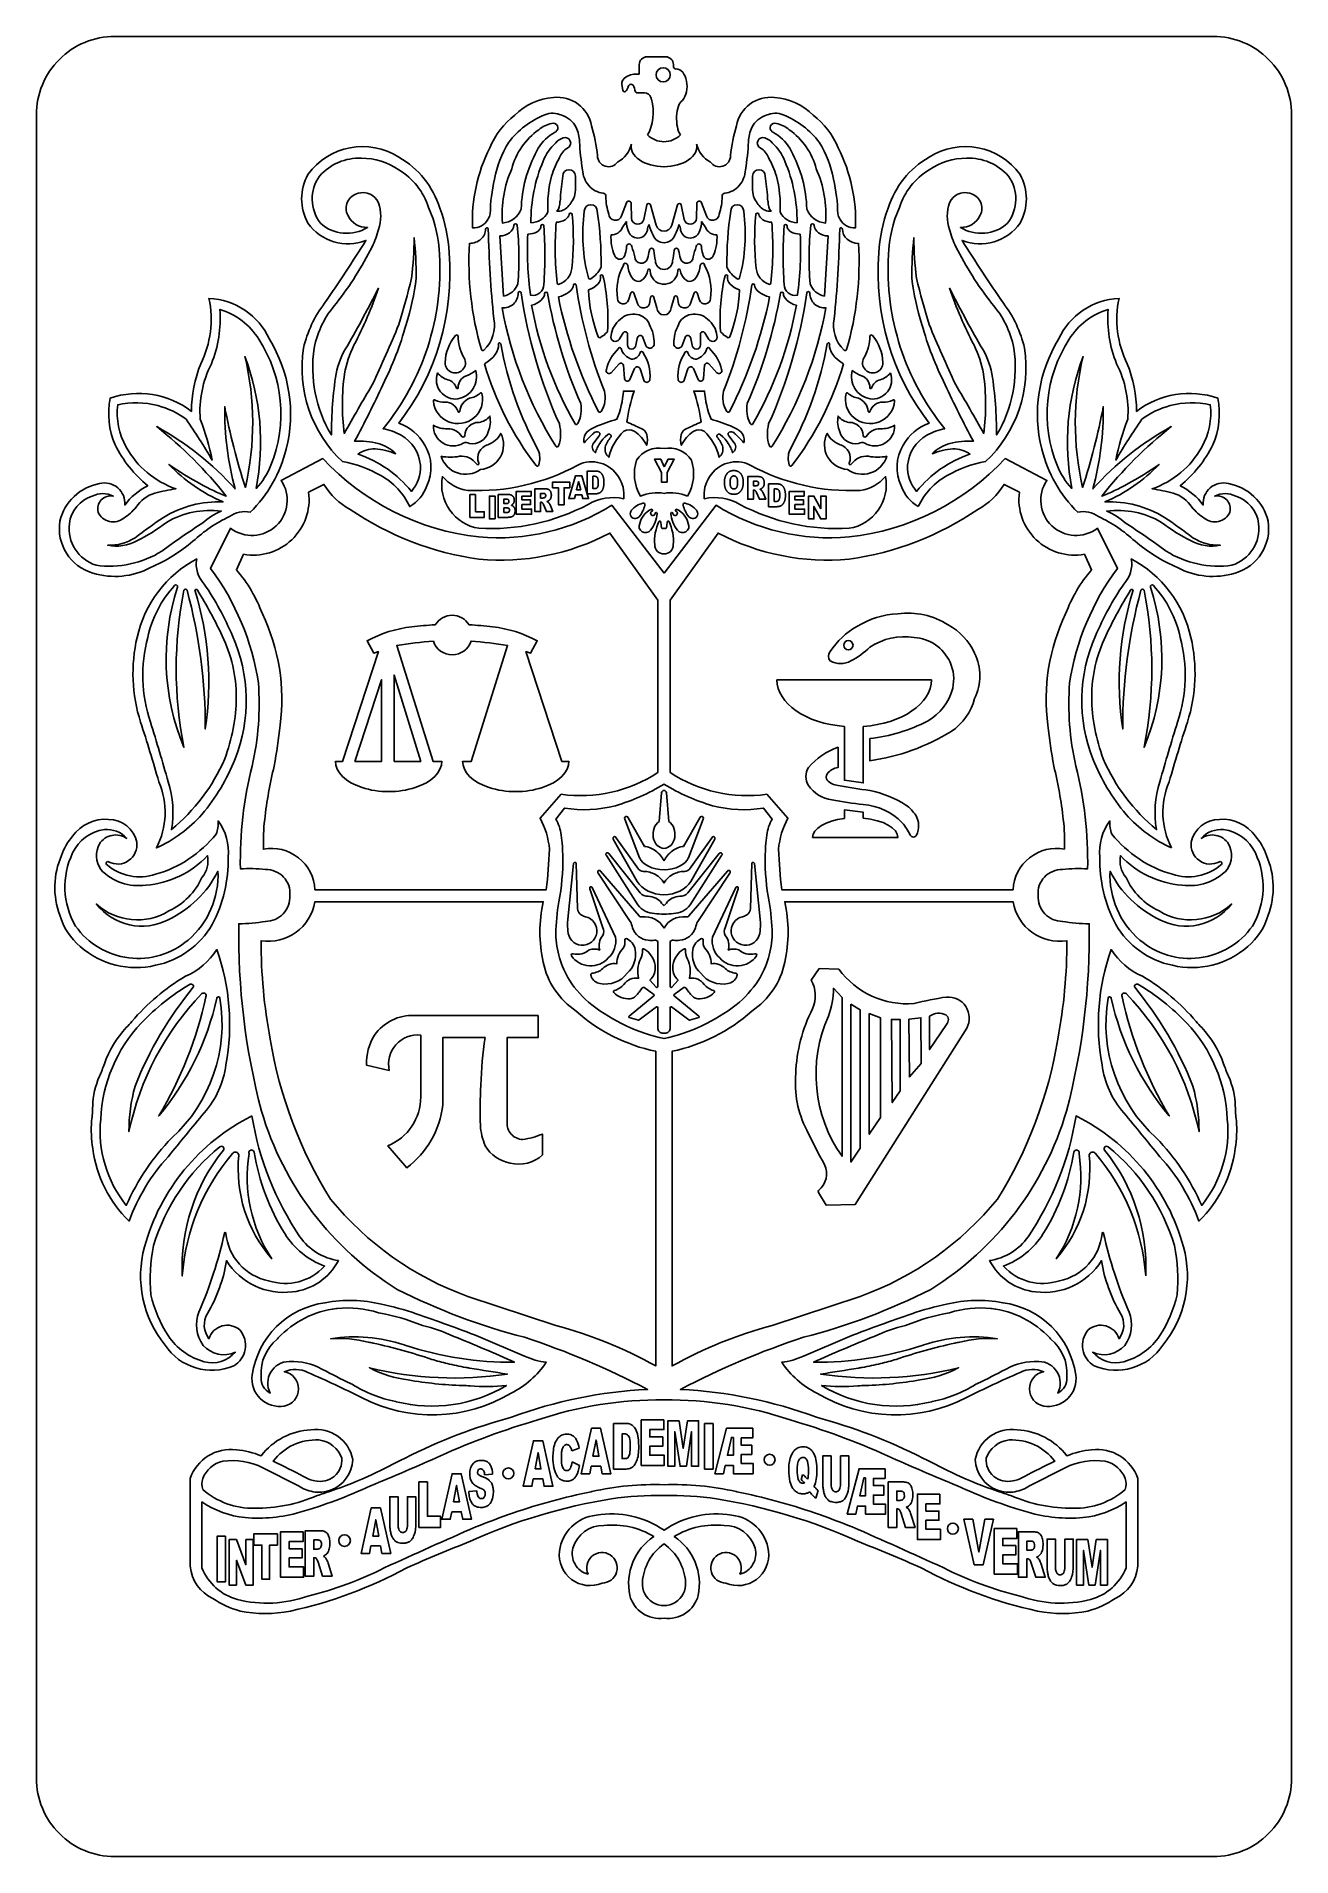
# Model space of a CAD drawing. Header units: millimetres. Extents: x -400 to 400, y -650 to 510.
import ezdxf

# ---------------------------------------------------------------- set-up
doc = ezdxf.new("R2010")
doc.units = ezdxf.units.MM

msp = doc.modelspace()

# ---------------------------------------------------------------- linework, layer by layer
for p, q in [((170.5, 100), (72, 100)), ((94.7, -0.6), (149.2, -0.6)), ((-54.1, -389.8), (-58.8, -391.5)), ((-58.6, -398.4), (-53.9, -400.8)), ((-124.4, -417.4), (-119.3, -416.9)), ((-109.2, -406.2), (-114.3, -406.7)), ((87.4, -409.9), (88.2, -406.7)), ((98.2, -416.6), (96.7, -421.6))]:
    msp.add_line(p, q)
for points in [[(400, 460, 0.414214), (350, 510), (-350, 510, 0.414214), (-400, 460), (-400, -600, 0.414214), (-350, -650), (350, -650, 0.414214), (400, -600)], [(-71.6, 454.5, -0.882597), (-69, 449.2, -0.03927), (-71, 448, 0.145032), (-81, 437, 0.120384), (-91, 400, -0.279387), (-103, 391, -0.124568), (-97, 425.6, -0.179122), (-79.8, 450.5, -0.130975)], [(69, 449.2, -0.882597), (71.6, 454.5, -0.130975), (79.8, 450.5, -0.179122), (97, 425.6, -0.124568), (103, 391, -0.279387), (91, 400, 0.120384), (81, 437, 0.145032), (71, 448, -0.03927)], [(-84.8, 391.2, -0.104185), (-77, 430.5, -0.115958), (-69, 442.2, -0.16341), (-64.2, 445.3, -0.952509), (-61.5, 438.8, 0.180292), (-66.5, 432.8, 0.061688), (-71.6, 421, 0.079877), (-74, 398, -0.278737)], [(61.5, 438.8, -0.952509), (64.2, 445.3, -0.16341), (69, 442.2, -0.115958), (77, 430.5, -0.104185), (84.8, 391.2, -0.278737), (74, 398, 0.079877), (71.6, 421, 0.061688), (66.5, 432.8, 0.180292)], [(-151.2, 223.5, -0.17427), (-162, 210.4, 0.159251), (-180.5, 230.1, 0.093986), (-205, 239, -0.24764), (-229.7, 311.4, -0.110812), (-216.3, 339.9, 0.010399), (-190, 380, -0.344613), (-227, 391, -0.255449), (-227, 422, -0.395177), (-168.9, 433, -0.187467), (-142.9, 400.6, -0.082557), (-137, 372, -0.187127), (-169, 263.5, -0.188906), (-152.5, 249.5, -0.25665)], [(-167.5, 255.8, 0.08528), (-179, 260, 0.188184), (-143.1, 370.8, 0.095), (-150, 401, 0.178202), (-169, 425, 0.154112), (-192.8, 432.4, 0.226141), (-219.5, 421, 0.331914), (-219, 391, 0.335712), (-188.9, 388.3, -0.305721), (-201.5, 396, -0.48573), (-195, 410, -0.379045), (-182, 404, -0.167848), (-182, 387, -0.053564), (-186, 376, -0.046836), (-208.8, 339.9, 0.132303), (-223, 311.4, 0.17196), (-212, 256, -0.037954), (-209, 295, -0.098868), (-201.8, 312.9, 0.014625), (-182, 349.5, -0.038506), (-197.6, 313.2, 0.071513), (-203.6, 295, 0.067936), (-203.8, 257, -0.006014), (-185.9, 288, 0.01373), (-169, 326.4, 0.020464), (-161, 355.9, 0.039599), (-159.3, 381.7, -0.033565), (-158, 355.9, -0.053205), (-164.4, 326.4, -0.052164), (-179.3, 288, -0.018626), (-197.2, 252, -0.083065), (-182.2, 250.6, -0.136551), (-171.1, 244, 0.0882), (-184.1, 247.1, 0.170828), (-195, 243.8, -0.142136), (-161, 220, 0.202676), (-155.3, 236.7, 0.245708)], [(162, 210.4, -0.17427), (151.2, 223.5, -0.25665), (152.5, 249.5, -0.188906), (169, 263.5, -0.187127), (137, 372, -0.082557), (142.9, 400.6, -0.187467), (168.9, 433, -0.395177), (227, 422, -0.255449), (227, 391, -0.344613), (190, 380, 0.010399), (216.3, 339.9, -0.110812), (229.7, 311.4, -0.24764), (205, 239, 0.093986), (180.5, 230.1, 0.159251)], [(179, 260, 0.08528), (167.5, 255.8, 0.245708), (155.3, 236.7, 0.202676), (161, 220, -0.142136), (195, 243.8, 0.170828), (184.1, 247.1, 0.0882), (171.1, 244, -0.136551), (182.2, 250.6, -0.083065), (197.2, 252, -0.018626), (179.3, 288, -0.052164), (164.4, 326.4, -0.053205), (158, 355.9, -0.033565), (159.3, 381.7, 0.039599), (161, 355.9, 0.020464), (169, 326.4, 0.01373), (185.9, 288, -0.006014), (203.8, 257, 0.067936), (203.6, 295, 0.071513), (197.6, 313.2, -0.038506), (182, 349.5, 0.014625), (201.8, 312.9, -0.098868), (209, 295, -0.037954), (212, 256, 0.17196), (223, 311.4, 0.132303), (208.8, 339.9, -0.046836), (186, 376, -0.053564), (182, 387, -0.167848), (182, 404, -0.379045), (195, 410, -0.48573), (201.5, 396, -0.305721), (188.9, 388.3, 0.335712), (219, 391, 0.331914), (219.5, 421, 0.226141), (192.8, 432.4, 0.154112), (169, 425, 0.178202), (150, 401, 0.095), (143.1, 370.8, 0.188184)], [(-61.2, 401.4, -0.226836), (-68.2, 398.6, 0.179479), (-66.3, 404.6, 0.058101), (-66, 407.4, -0.017119), (-64.5, 421, -1), (-56.5, 421), (-56.5, 413.5, -0.055433), (-57, 407.9, -0.071425)], [(64.5, 421, -0.017119), (66, 407.4, 0.058101), (66.3, 404.6, 0.179479), (68.2, 398.6, -0.226836), (61.2, 401.4, -0.071425), (57, 407.9, -0.055433), (56.5, 413.5), (56.5, 421, -1)], [(-50.8, 398.6, -1), (-42.5, 398.6, -0.035266), (-40, 363.5, -0.122399), (-40.2, 362.5, -0.127557), (-46.7, 355.5, -0.511443), (-48.2, 356.1, -0.097831)], [(40, 363.5, -0.035266), (42.5, 398.6, -1), (50.8, 398.6, -0.097831), (48.2, 356.1, -0.511443), (46.7, 355.5, -0.127557), (40.2, 362.5, -0.122399)], [(-7, 383.4, 0.318464), (0, 378.5, 0.318463), (7, 383.4, 0.065244), (9.5, 390, -0.122537), (10.6, 386.6, 0.8187), (22.8, 386.3, 0.087539), (24, 392), (26.6, 388, 0.293419), (33.7, 383.5, -0.119978), (31.6, 370.5, -0.849589), (24.7, 371.5, -0.079876), (23.9, 376.1, 1), (20.6, 376.1, 0.032057), (18.6, 369.5, -0.869541), (10.5, 368.4, -0.018413), (9.3, 373.6, 1), (6.5, 373.6, -0.036877), (5.5, 367, -0.41159), (0, 361.5, -0.411592), (-5.5, 367, -0.036877), (-6.5, 373.6, 1), (-9.3, 373.6, -0.018413), (-10.5, 368.4, -0.869541), (-18.6, 369.5, 0.032057), (-20.6, 376.1, 1), (-23.9, 376.1, -0.079876), (-24.7, 371.5, -0.849589), (-31.6, 370.5, -0.119978), (-33.7, 383.5, 0.293419), (-26.6, 388), (-24, 392, 0.087539), (-22.8, 386.3, 0.8187), (-10.6, 386.6, -0.122537), (-9.5, 390, 0.065244)], [(-240.8, 246.9, -0.136531), (-263.7, 206.7, 0.217881), (-277, 204, 0.075127), (-300.2, 188.3, -0.076091), (-327.3, 171.5, -0.200474), (-364.1, 168, -0.378837), (-385, 201.1, -0.297623), (-359.8, 225, -0.522057), (-343.7, 211.3, -0.118691), (-329, 223.6, -0.104893), (-349.9, 249.8, -0.147206), (-353, 279.4, -0.254314), (-301.2, 271, -0.098182), (-295.2, 301.3, 0.166025), (-290, 343, -0.284454), (-251.5, 317, -0.202097)], [(263.7, 206.7, -0.136531), (240.8, 246.9, -0.202097), (251.5, 317, -0.284454), (290, 343, 0.166025), (295.2, 301.3, -0.098182), (301.2, 271, -0.254314), (353, 279.4, -0.147206), (349.9, 249.8, -0.104893), (329, 223.6, -0.118691), (343.7, 211.3, -0.522057), (359.8, 225, -0.297623), (385, 201.1, -0.378837), (364.1, 168, -0.200474), (327.3, 171.5, -0.076091), (300.2, 188.3, 0.075127), (277, 204, 0.217881)], [(-304.6, 266, 0.102791), (-322.7, 274.7, 0.116051), (-348.2, 275.3, 0.160617), (-342.7, 248.3, 0.190509), (-311.1, 221.7, 0.019177), (-324.5, 219, 0.170398), (-336.5, 210, -0.084503), (-344.3, 203, -0.49697), (-360.7, 206.8, -0.547388), (-351, 217, 0.248678), (-364.4, 217, 0.292937), (-379, 199.5, 0.363451), (-362, 173, 0.176516), (-320, 182, -0.014844), (-294, 200, -0.077642), (-282.2, 207.5, 0.165652), (-317, 200.3, -0.048017), (-336, 188.5, -0.178376), (-354.5, 185.7, 0.150162), (-337.1, 190.5, -0.012716), (-319, 203.5, -0.150096), (-281, 213.3, -0.101898), (-315.5, 237.2, 0.034474), (-295.2, 224.7, 0.033951), (-279, 217, 0.059561), (-323.3, 261.3, -0.085489), (-273.4, 221.6, -0.067685), (-280, 274.1, 0.032613), (-266.8, 222.6, 0.115723), (-267.1, 306, -0.137951), (-259.9, 221.9, 0.089633), (-250.5, 236.7, 0.244699), (-258.3, 317, 0.181775), (-283, 336, -0.114395), (-288.5, 301.3, 0.136261), (-295.6, 266, -0.041702), (-288, 240, 0.024897)], [(322.7, 274.7, 0.102791), (304.6, 266, 0.024897), (288, 240, -0.041702), (295.6, 266, 0.136261), (288.5, 301.3, -0.114395), (283, 336, 0.181775), (258.3, 317, 0.244699), (250.5, 236.7, 0.089633), (259.9, 221.9, -0.137951), (267.1, 306, 0.115723), (266.8, 222.6, 0.032613), (280, 274.1, -0.067685), (273.4, 221.6, -0.085489), (323.3, 261.3, 0.059561), (279, 217, 0.033951), (295.2, 224.7, 0.034474), (315.5, 237.2, -0.101898), (281, 213.3, -0.150096), (319, 203.5, -0.012716), (337.1, 190.5, 0.150162), (354.5, 185.7, -0.178376), (336, 188.5, -0.048017), (317, 200.3, 0.165652), (282.2, 207.5, -0.077642), (294, 200, -0.014844), (320, 182, 0.176516), (362, 173, 0.363451), (379, 199.5, 0.292937), (364.4, 217, 0.248678), (351, 217, -0.547388), (360.7, 206.8, -0.49697), (344.3, 203, -0.084503), (336.5, 210, 0.170398), (324.5, 219, 0.019177), (311.1, 221.7, 0.190509), (342.7, 248.3, 0.160617), (348.2, 275.3, 0.116051)], [(-132.9, 319.4, -0.700743), (-131.2, 318.8, 0.126973), (-127.9, 306, -1.426387), (-139.5, 302.2, -0.167562)], [(131.2, 318.8, -0.700743), (132.9, 319.4, -0.167562), (139.5, 302.2, -1.426387), (127.9, 306, 0.126973)], [(-33.6, 295.7, -0.853806), (-36.7, 297.8, -0.149468), (-29, 311, -1), (-27.4, 311, 0.235806), (-20.7, 304.2, 0.291083), (-15.2, 308.3, -1), (-13.3, 308.3, -0.16787), (-9, 291.5, -0.856133), (-12.9, 290.9), (-15.2, 298.1, 0.692804), (-18.7, 298.3), (-21.8, 291.3, -0.782), (-25.2, 291.9), (-25.9, 300.4, 0.654181), (-28.5, 301.3)], [(36.7, 297.8, -0.853806), (33.6, 295.7), (28.5, 301.3, 0.654181), (25.9, 300.4), (25.2, 291.9, -0.782), (21.8, 291.3), (18.7, 298.3, 0.692804), (15.2, 298.1), (12.9, 290.9, -0.856133), (9, 291.5, -0.16787), (13.3, 308.3, -1), (15.2, 308.3, 0.291083), (20.7, 304.2, 0.235806), (27.4, 311, -1), (29, 311, -0.149468)], [(-144.3, 295.4), (-144.3, 295.5, 0.161915), (-137.8, 291.2, -0.281112), (-132.3, 285.9, 0.980172), (-131.2, 286.2, -0.32782), (-125.9, 293.7, 0.059887), (-120, 297, -0.439847), (-131.3, 279, -0.563913)], [(144.3, 295.5), (144.3, 295.4, -0.563913), (131.3, 279, -0.439847), (120, 297, 0.059887), (125.9, 293.7, -0.32782), (131.2, 286.2, 0.980172), (132.3, 285.9, -0.281112), (137.8, 291.2, 0.161915)], [(-147, 277.6, -0.846158), (-145.8, 278.2, 0.137313), (-139.5, 277, -0.317314), (-131.2, 270.9, 0.838652), (-130.2, 271, -0.278883), (-124, 279.4, 0.152422), (-117.1, 282.7, -0.475795), (-116, 282.5, -1.072656)], [(-37.5, 248.3, -0.098168), (-33.9, 254.6, 0.823884), (-35.8, 256.2), (-37.5, 254.9, 0.072668), (-42.5, 247.8, 0.062863), (-43.6, 244.7, -0.453281), (-44.8, 250.9), (-41.3, 255.5, 0.65318), (-42.4, 258.1, 0.206123), (-45, 257, 0.031043), (-50, 252), (-50.9, 251), (-51, 252, -0.22139), (-49, 258, -0.098118), (-44, 261, -0.035117), (-30, 266, 0.082676), (-25.9, 284), (-19, 284, 0.043077), (-23.7, 264.3, -0.000469), (-14.5, 260.1, -0.237886), (-11, 256.2, -0.135456), (-11, 249.4, 0.133391), (-19, 258.4, 0.244349), (-25.6, 258.4, 0.143015), (-35.2, 241.8, -0.257496)], [(33.9, 254.6, -0.098168), (37.5, 248.3, -0.257496), (35.2, 241.8, 0.143015), (25.6, 258.4, 0.244349), (19, 258.4, 0.133391), (11, 249.4, -0.135456), (11, 256.2, -0.237886), (14.5, 260.1, -0.000469), (23.7, 264.3, 0.043077), (19, 284), (25.9, 284, 0.082676), (30, 266, -0.035117), (44, 261, -0.098118), (49, 258, -0.22139), (51, 252), (50.9, 251), (50, 252, 0.031043), (45, 257, 0.206123), (42.4, 258.1, 0.65318), (41.3, 255.5), (44.8, 250.9, -0.453281), (43.6, 244.7, 0.062863), (42.5, 247.8, 0.072668), (37.5, 254.9), (35.8, 256.2, 0.823884)], [(145.8, 278.2, -0.846158), (147, 277.6, -1.072656), (116, 282.5, -0.475795), (117.1, 282.7, 0.152422), (124, 279.4, -0.278883), (130.2, 271, 0.838652), (131.2, 270.9, -0.317314), (139.5, 277, 0.137313)], [(-138, 260, -0.263299), (-128.8, 255, 0.039553), (-128.6, 254.9, 0.62579), (-127, 255.6, -0.408746), (-118.1, 264, 0.040754), (-117.9, 264, 0.192483), (-111, 268, -0.149618), (-112, 258, -0.372348), (-124, 250.5, 0.257068), (-127.9, 250.8, -0.596751), (-147, 262.2, 0.151542)], [(128.8, 255, -0.263299), (138, 260, 0.151542), (147, 262.2, -0.596751), (127.9, 250.8, 0.257068), (124, 250.5, -0.372348), (112, 258, -0.149618), (111, 268, 0.192483), (117.9, 264, 0.040754), (118.1, 264, -0.408746), (127, 255.6, 0.62579), (128.6, 254.9, 0.039553)], [(-130.3, 242.4, -0.278472), (-119.6, 237.5, 0.976812), (-118.1, 238.1, -0.437277), (-112.2, 249.8, 0.190759), (-104, 257, -0.538777), (-117, 234, -0.512585), (-142, 242.4, 0.091281)], [(119.6, 237.5, -0.278472), (130.3, 242.4, 0.091281), (142, 242.4, -0.512585), (117, 234, -0.538777), (104, 257, 0.190759), (112.2, 249.8, -0.437277), (118.1, 238.1, 0.976812)], [(15, 217, 0.138597), (0, 218.8, 0.138597), (-15, 217, -0.212806), (-17.5, 240, -0.293364), (0, 247.4, -0.293364), (17.5, 240, -0.212806)], [(0, 168), (33.2, 211.2, 0.162486), (118, 191, 0.179607), (217.5, 241), (244, 227, 0.847182), (276.2, 196.5), (289, 171, 0.121646), (258.5, 98, 0.074227), (262.5, 45, -0.066217), (270, -20.5, 0.044554), (254, -21, 0.45564), (238.5, -37.5, 0.433871), (254, -54, 0.047513), (271, -55.5, -0.068719), (256.5, -175, -0.184449), (170, -288.5, -0.054254), (89, -319, 0.041854), (10.5, -352.3, -0.078082), (97.1, -370, -0.053293), (165, -396.1, 0.000591), (186, -406.5, 0.0252), (212.6, -417.1), (212.6, -416.5, -0.303561), (198.4, -397, -0.404202), (225, -378, -0.220391), (256.8, -394.6, -0.073901), (272.5, -390.7, -0.354895), (302, -409), (302, -465, -0.26069), (287.5, -485.6, -0.079314), (270.2, -493.5, -0.102441), (238, -493.5, -0.071734), (164, -466, 0.009311), (123.4, -449, 0.065858), (33.5, -422, 0.043579), (0, -419.9, 0.043579), (-33.5, -422, 0.065858), (-123.4, -449, 0.009311), (-164, -466, -0.071734), (-238, -493.5, -0.102441), (-270.2, -493.5, -0.079314), (-287.5, -485.6, -0.26069), (-302, -465), (-302, -409, -0.354895), (-272.5, -390.7, -0.073901), (-256.8, -394.6, -0.220391), (-225, -378, -0.404202), (-198.4, -397, -0.303561), (-212.6, -416.5), (-212.6, -417.1, 0.0252), (-186, -406.5, 0.000591), (-165, -396.1, -0.053293), (-97.1, -370, -0.078082), (-10.5, -352.3, 0.041854), (-89, -319, -0.054254), (-170, -288.5, -0.184449), (-256.5, -175, -0.068719), (-271, -55.5, 0.047513), (-254, -54, 0.433871), (-238.5, -37.5, 0.45564), (-254, -21, 0.044554), (-270, -20.5, -0.066217), (-262.5, 45, 0.074227), (-258.5, 98, 0.121646), (-289, 171), (-276.2, 196.5, 0.847182), (-244, 227), (-217.5, 241, 0.179607), (-118, 191, 0.162486), (-33.3, 211.2)], [(-48.4, 211.7, -0.135824), (-118, 196.5, -0.421341), (-141.2, 229.5, 0.183382), (-125, 220.7, 0.138029), (-55, 236.8, -0.388234), (-29, 229.3, -0.176382), (-25.7, 215.4, 0.189697)], [(118, 196.5, -0.135824), (48.4, 211.7, 0.189697), (25.7, 215.4, -0.176382), (29, 229.3, -0.388234), (55, 236.8, 0.138029), (125, 220.7, 0.183382), (141.2, 229.5, -0.421341)], [(-254.5, 11, 0.033994), (-255.3, -8, -0.456508), (-222.5, -33.8), (-75, -33.8, 0.019574), (-73, -8, 0.10433), (-79, 11.7), (-65.5, 27, 0.18185), (-4, 40.8), (-4, 150.8), (-34.5, 193.5, -0.14492), (-118, 176.8, -0.114204), (-200, 208.5, -0.130893), (-216.8, 224.5), (-226.5, 219.5, -0.507313), (-268, 180), (-272.5, 170, -0.091026), (-256, 142, -0.146873), (-244.7, 71, -0.025771), (-248.5, 45, 0.028795)], [(255.3, -8, 0.033994), (254.5, 11, 0.028795), (248.5, 45, -0.025771), (244.7, 71, -0.146873), (256, 142, -0.091026), (272.5, 170), (268, 180, -0.507313), (226.5, 219.5), (216.8, 224.5, -0.130893), (200, 208.5, -0.114204), (118, 176.8, -0.14492), (34.5, 193.5), (4, 150.8), (4, 40.8, 0.18185), (65.5, 27), (79, 11.7, 0.10433), (73, -8, 0.019574), (75, -33.8), (222.5, -33.8, -0.456508)], [(-15.9, 203.9, -1.030877), (-20.7, 208, -0.166298), (-13.4, 212.5, -0.551046), (-12.2, 211.3, -0.12183)], [(20.7, 208, -1.030877), (15.9, 203.9, -0.12183), (12.2, 211.3, -0.551046), (13.4, 212.5, -0.166298)], [(-8.6, 195.3, -0.89434), (-15.5, 199.6, -0.2152), (-8.4, 208.5, -1.002727), (-7.6, 207.5, 1.778671), (-5.6, 206, -1), (-4.4, 206, -0.147298)], [(5.9, 186, -0.451065), (0, 180.3, -0.451065), (-5.9, 186, -0.14329), (-3, 201, -0.606776), (-2.3, 201, 0.005564), (-1.5, 197.1, 0.518936), (0, 196.5, 0.518936), (1.5, 197.1, 0.005564), (2.3, 201, -0.606776), (3, 201, -0.14329)], [(15.5, 199.6, -0.89434), (8.6, 195.3, -0.147298), (4.4, 206, -1), (5.6, 206, 1.778671), (7.6, 207.5, -1.002727), (8.4, 208.5, -0.2152)], [(-294.5, 14.2, -0.1062), (-323.5, -7.2, 0.223624), (-322, 35, 0.009655), (-333.6, 73, -0.13536), (-335.8, 127, -0.219196), (-297.8, 177, 0.241636), (-293, 161, -0.047407), (-275, 128, -0.201219), (-273.4, 49.5, -0.080689)], [(323.5, -7.2, -0.1062), (294.5, 14.2, -0.080689), (273.4, 49.5, -0.201219), (275, 128, -0.047407), (293, 161, 0.241636), (297.8, 177, -0.219196), (335.8, 127, -0.13536), (333.6, 73, 0.009655), (322, 35, 0.223624)], [(-280, 49.5, 0.089015), (-272.6, 88.9, 0.113148), (-281.6, 128, 0.029696), (-297.3, 157, 0.70062), (-299, 157, -0.113973), (-292.4, 68.7, 0.06859), (-304, 157, 0.63023), (-306, 157, 0.097863), (-306, 57, -0.180394), (-310, 159, 0.858631), (-312, 160, 0.132676), (-329, 127, 0.148281), (-327.3, 73, -0.005859), (-316, 35, -0.122059), (-313.9, 4.5, 0.118376)], [(272.6, 88.9, 0.089015), (280, 49.5, 0.118376), (313.9, 4.5, -0.122059), (316, 35, -0.005859), (327.3, 73, 0.148281), (329, 127, 0.132676), (312, 160, 0.858631), (310, 159, -0.180394), (306, 57, 0.097863), (306, 157, 0.63023), (304, 157, 0.06859), (292.4, 68.7, -0.113973), (299, 157, 0.70062), (297.3, 157, 0.029696), (281.6, 128, 0.113148)], [(131.2, 62.5, 0.088414), (168, 73.6, 0.201924), (184, 94.7, 0.165187), (182.3, 111.2, 0.276955), (159.4, 127, 0.18878), (131.2, 120.7, -0.06914), (119.1, 112, -0.265475), (106, 112, -0.391019), (106, 118, -0.126432), (123, 133.9, -0.134243), (149.1, 142, -0.177178), (181.1, 135, -0.155509), (198, 117, -0.227854), (198, 88, -0.177668), (183.1, 67, -0.099194), (131.2, 48.3)], [(92, 32.7, -0.267449), (92, 44, -0.133918), (111, 57), (111, 44, 0.205402), (104, 40, 0.335312), (104, 36, 0.202114), (111, 32.7, 0.025976), (131.2, 29.5, -0.09017), (154.2, 20.1, -0.105919), (160.4, 13.6, -0.252384), (161, 1, -0.621917), (157, 1, 0.066675), (151.8, 8.9, 0.18103), (127, 20.5, -0.028494), (107, 23.5, -0.208048)], [(0, 33.5, -0.065192), (-31, 19.7, -0.102744), (-63.5, 18.2), (-69, 11.2, -0.109612), (-65.5, 1, -0.029266), (-64.5, -13, -0.051222), (-67, -41.5, 0.036831), (-69, -62, 0.130389), (-60.3, -91.5, 0.076298), (-46, -107.2, 0.111762), (0, -128.7, 0.111762), (46, -107.2, 0.076298), (60.2, -91.5, 0.130389), (69, -62, 0.036831), (67, -41.5, -0.051222), (64.5, -13, -0.029266), (65.5, 1, -0.109612), (69, 11.2), (63.5, 18.2, -0.102744), (31, 19.7, -0.065192)], [(-336, -3.6, -0.610269), (-354, -16, 1), (-355, -18, 0.259), (-324, -24, 0.154067), (-285.5, 1.6, 0.135171), (-284.2, 10, -0.192421), (-277.8, -13, -0.132066), (-288, -56, -0.213515), (-324, -82, -0.245103), (-372, -70, -0.156613), (-385, -50, -0.197825), (-384, -12, -0.098842), (-376.9, 0.3, -0.265639), (-354, 11, -0.360611)], [(-376.9, -10.4, 0.251266), (-375, -57, 0.441078), (-303.3, -65.9, 0.231071), (-284.3, -22, -0.169599), (-316, -52.9, -0.361149), (-361.7, -43, 0.334305), (-315.5, -47.3, 0.180329), (-294.5, -26, 0.231188), (-291, -12.1, -0.188467), (-330.1, -30.9, -0.239036), (-359, -21, -0.278759), (-359.8, -4.5, -0.417649), (-342.4, -1.1, 0.239627), (-356.7, 4.5, 0.253399)], [(354, -16, -0.610269), (336, -3.6, -0.360611), (354, 11, -0.265639), (376.9, 0.3, -0.098842), (384, -12, -0.197825), (385, -50, -0.156613), (372, -70, -0.245103), (324, -82, -0.213515), (288, -56, -0.132066), (277.8, -13, -0.192421), (284.2, 10, 0.135171), (285.5, 1.6, 0.154067), (324, -24, 0.259), (355, -18, 1)], [(375, -57, 0.251266), (376.9, -10.4, 0.253399), (356.7, 4.5, 0.239627), (342.4, -1.1, -0.417649), (359.8, -4.5, -0.278759), (359, -21, -0.239036), (330.1, -30.9, -0.188467), (291, -12.1, 0.231188), (294.5, -26, 0.180329), (315.5, -47.3, 0.334305), (361.7, -43, -0.361149), (316, -52.9, -0.169599), (284.3, -22, 0.231071), (303.3, -65.9, 0.441078)], [(0, -43.8, 0.132545), (1.5, -42.3, -0.217552), (10, -38, 0.185999), (15.2, -35.9), (35.2, -10.7, -1.139871), (36.7, -12), (16.6, -43.5, -0.222937), (6, -49, -0.015039), (0, -49.4, -0.015039), (-6, -49, -0.222937), (-16.6, -43.5), (-36.7, -12, -1.139871), (-35.2, -10.7), (-15.2, -35.9, 0.185999), (-10, -38, -0.217552), (-1.5, -42.3, 0.132545)], [(-55.9, -17.2), (-55.1, -45.8, 0.263677), (-52.5, -50, 0.073242), (-50, -51, -2.084154), (-61.2, -60, -0.040643), (-61.6, -55.1, -0.026975), (-61.6, -54.6), (-57.6, -17.2, -1)], [(0, -58.4, -0.310831), (14.1, -51.1, 0.251573), (15.9, -50.5), (40.5, -21.9, -0.026524), (40.5, -21.8, -1.067989), (41.9, -23.3), (21.5, -54, 0.063454), (20, -58, -0.309851), (10, -66, -0.049168), (6, -66, 0.367446), (4, -67), (4, -95.6, 0.684193), (4.9, -96), (9, -91.4, -0.219679), (5.6, -83.8, -0.271341), (12.7, -71.6, -0.770678), (13.7, -72, 0.174745), (15, -78, -0.174747), (16.2, -90.2, -0.271678), (25.7, -94.2, 0.152942), (31.6, -98.1, -0.76172), (32, -99.3, -0.233296), (21.5, -103.3, -0.145736), (18.9, -102.2, -0.091663), (14.4, -96.9, 0.243355), (12.8, -96), (6.5, -100.6, 0.488254), (6.5, -101.4), (22.3, -114.4, -0.604323), (22.1, -115.3), (16.2, -116.9, -0.237364), (15.8, -116.8), (4.8, -108.4, 0.621635), (4, -108.8), (4, -121.8, -0.414214), (0.5, -125.3), (-0.5, -125.3, -0.414214), (-4, -121.8), (-4, -108.8, 0.621635), (-4.8, -108.4), (-15.8, -116.8, -0.237364), (-16.2, -116.9), (-22.1, -115.3, -0.604323), (-22.3, -114.4), (-6.5, -101.4, 0.488254), (-6.5, -100.6), (-12.8, -96, 0.243355), (-14.4, -96.9, -0.091663), (-18.9, -102.2, -0.145736), (-21.5, -103.3, -0.233296), (-32, -99.3, -0.76172), (-31.6, -98.1, 0.152942), (-25.7, -94.2, -0.271678), (-16.2, -90.2, -0.174747), (-15, -78, 0.174745), (-13.7, -72, -0.770678), (-12.7, -71.6, -0.271341), (-5.6, -83.8, -0.219679), (-9, -91.4), (-4.9, -96, 0.684193), (-4, -95.6), (-4, -67, 0.367446), (-6, -66, -0.049168), (-10, -66, -0.309851), (-20, -58, 0.063454), (-21.5, -54), (-41.9, -23.3, -1.067989), (-40.5, -21.8, -0.026524), (-40.5, -21.9), (-15.9, -50.5, 0.251573), (-14.1, -51.1, -0.310831)], [(55.1, -45.8), (55.9, -17.2, -1), (57.6, -17.2), (61.6, -54.6, -0.026975), (61.6, -55.1, -0.040643), (61.2, -60, -2.084154), (50, -51, 0.073242), (52.5, -50, 0.263677)], [(-39, -58), (-47.3, -33.2, -0.958089), (-45.8, -32.3, -0.082691), (-45.7, -32.5), (-31, -64, -0.264671), (-35.5, -77.3, -0.484016), (-59, -76, -0.742061), (-57.9, -74.7, 0.231618), (-47.6, -72.2, -0.194826), (-41, -72.3, -0.252012), (-39, -63, 0.276596)], [(47.3, -33.2), (39, -58, 0.276596), (39, -63, -0.252012), (41, -72.3, -0.194826), (47.6, -72.2, 0.231618), (57.9, -74.7, -0.742061), (59, -76, -0.484016), (35.5, -77.3, -0.264671), (31, -64), (45.7, -32.5, -0.082691), (45.8, -32.3, -0.958089)], [(-251, -129, 0.098318), (-212.5, -231, 0.136548), (-125, -293), (-69, -311.5, -0.061621), (-5.3, -337.3), (-5.3, -136.8, -0.131308), (-56, -111.2, -0.195444), (-77, -80, -0.108196), (-77, -41.5), (-222.5, -41.5, -0.411876), (-256.8, -66.3, 0.046403)], [(212.5, -231, 0.098318), (251, -129, 0.046403), (256.8, -66.3, -0.411876), (222.5, -41.5), (77, -41.5, -0.108196), (77, -80, -0.195444), (56, -111.2, -0.131308), (5.2, -136.8), (5.2, -337.3, -0.061621), (69, -311.5), (125, -293, 0.136548)], [(-46, -87, 0.173214), (-39, -84, -0.236068), (-30, -81, -0.208012), (-26, -71, 0.177925), (-24.9, -66.3, -0.712299), (-24, -65, -0.256969), (-18.3, -72, -0.257916), (-23.5, -87.1, -0.285034), (-40.7, -93.6, -0.293725), (-46.5, -88.8, -0.332302)], [(39, -84, 0.173214), (46, -87, -0.332302), (46.5, -88.8, -0.293725), (40.7, -93.6, -0.285034), (23.5, -87.1, -0.257916), (18.3, -72, -0.256969), (24, -65, -0.712299), (24.9, -66.3, 0.177925), (26, -71, -0.208012), (30, -81, -0.236068)], [(-356.7, -144.8, -0.105752), (-342.7, -121.7, 0.013149), (-339.2, -117.8, -0.083322), (-305, -89, 0.147333), (-285, -72, -0.131573), (-279.2, -145.4, -0.14677), (-293, -176, 0.006147), (-316, -204, 0.101135), (-340.9, -245, -0.16962), (-364.1, -198.8, -0.058603), (-364.8, -181.1, 0.023376), (-364.1, -171.7, -0.099127), (-359.8, -152.7, 0.02126)], [(342.7, -121.7, -0.105752), (356.7, -144.8, 0.02126), (359.8, -152.7, -0.099127), (364.1, -171.7, 0.023376), (364.8, -181.1, -0.058603), (364.1, -198.8, -0.16962), (340.9, -245, 0.101135), (316, -204, 0.006147), (293, -176, -0.14677), (279.2, -145.4, -0.131573), (285, -72, 0.147333), (305, -89, -0.083322), (339.2, -117.8, 0.013149)], [(98.5, -226.7, -0.370753), (98.5, -225.4, 0.355064), (102.2, -209, -0.008785), (91, -187, -0.143764), (84, -151, -0.110324), (94.7, -109.7, 0.234534), (93.8, -91.4), (99, -84), (111.4, -84.4, 0.257766), (159.4, -106.4, -0.027025), (180, -102.2, -0.587035), (193, -122), (121.9, -234.4), (103.3, -234.8)], [(-300, -96, 0.618034), (-302, -94, 0.069783), (-333.1, -118.7, 0.180566), (-359, -180, 0.197272), (-342.7, -235, -0.089913), (-313.7, -192, 0.254049), (-283, -103, 1), (-285, -103, -0.119777), (-322, -178, 0.081921), (-292, -102, 0.792037), (-294.5, -100, 0.142047), (-341, -188, -0.071279), (-337.1, -159, -0.078854)], [(104.8, -114.4, 0.265105), (113.5, -203.7), (113.5, -102.4), (108, -96.6, -0.093372)], [(302, -94, 0.618034), (300, -96, -0.078854), (337.1, -159, -0.071279), (341, -188, 0.142047), (294.5, -100, 0.792037), (292, -102, 0.081921), (322, -178, -0.119777), (285, -103, 1), (283, -103, 0.254049), (313.7, -192, -0.089913), (342.7, -235, 0.197272), (359, -180, 0.180566), (333.1, -118.7, 0.069783)], [(-184.5, -126.5, -0.257265), (-159, -114), (-80.2, -114), (-80.2, -128), (-100, -128), (-100, -182, 0.423129), (-90.1, -193, 0.06555), (-77.5, -189.5), (-77.5, -202.8, -0.259483), (-98, -208, -0.216609), (-114, -197, -0.081202), (-117, -184, -0.021424), (-116.7, -158.3, -0.03037), (-114, -128), (-141, -128), (-141, -171, -0.208479), (-164, -211), (-176, -197, 0.305394), (-155, -165.8), (-155, -126.5, 0.515422), (-175.1, -149), (-189.7, -145.6, -0.146125)], [(169.3, -114.4), (169.3, -135.7), (180, -119.7, 0.460851), (179.7, -113.6, 0.273337)], [(-262.6, -178, 0.10888), (-232, -255.1, 0.201971), (-207.5, -270.2, -0.251747), (-236.8, -290.1, -0.29339), (-278.8, -270.2, -0.09467), (-291, -303.9, 0.309641), (-290, -320, -0.552409), (-270.2, -314.5, -0.459601), (-274.2, -337.3, -0.357075), (-318, -324.1, -0.240847), (-331.1, -261.4, -0.213511)], [(232, -255.1, 0.10888), (262.6, -178, -0.213511), (331.1, -261.4, -0.240847), (318, -324.1, -0.357075), (274.2, -337.3, -0.459601), (270.2, -314.5, -0.552409), (290, -320, 0.309641), (291, -303.9, -0.09467), (278.8, -270.2, -0.29339), (236.8, -290.1, -0.251747), (207.5, -270.2, 0.201971)], [(-275, -202, 0.161266), (-307, -279.9, -0.182819), (-280.8, -199.7, 0.816406), (-283, -197.6, 0.149919), (-325.3, -260.5, 0.069683), (-327, -292, 0.087974), (-316, -318, 0.182898), (-293, -334.6, 0.284018), (-273.2, -328.6, -0.327502), (-293.7, -324.2, -0.254466), (-296.4, -303, 0.047247), (-280.2, -252.8, -0.909418), (-279.2, -252.8, 0.3326), (-252, -283, 0.294412), (-216.3, -273.7, -0.162965), (-241.7, -253, -0.096384), (-261.3, -201.1, 1.136958), (-264.5, -202, 0.188), (-250, -269, -0.206199), (-271, -203, 0.705332)], [(307, -279.9, 0.161266), (275, -202, 0.705332), (271, -203, -0.206199), (250, -269, 0.188), (264.5, -202, 1.136958), (261.3, -201.1, -0.096384), (241.7, -253, -0.162965), (216.3, -273.7, 0.294412), (252, -283, 0.3326), (279.2, -252.8, -0.909418), (280.2, -252.8, 0.047247), (296.4, -303, -0.254466), (293.7, -324.2, -0.327502), (273.2, -328.6, 0.284018), (293, -334.6, 0.182898), (316, -318, 0.087974), (327, -292, 0.069683), (325.3, -260.5, 0.149919), (283, -197.6, 0.816406), (280.8, -199.7, -0.182819)], [(-158, -304, -0.008706), (-118.3, -318.5), (-88.9, -331, 0.088375), (-75, -335, -0.128733), (-97.4, -354.6, -0.261759), (-192.8, -357.4, 0.009871), (-227, -341.4, 0.220711), (-242, -341, -0.827423), (-242, -362.9, -0.505583), (-262.5, -343, -0.33259), (-216, -297, -0.10877), (-180, -298, -0.031651)], [(-217.6, -339.6, 0.008091), (-199.8, -348.5, -0.027262), (-198.8, -349, 0.087587), (-171.1, -360, -0.011492), (-170.6, -360.1, 0.198966), (-100.4, -349.8, -0.043413), (-123.6, -350, 0.012037), (-128.4, -349.8, -0.035905), (-163, -346.2, -0.083926), (-187.1, -338.8), (-187.7, -338.5, 0.09713), (-99.8, -342.5, -0.001483), (-124, -338.7, -0.005438), (-126.2, -338.3, -0.009789), (-138.1, -335.8, -0.025616), (-148, -333.1, 0.028009), (-185.3, -322.8, -0.008043), (-188.5, -322.1, 0.079613), (-212.5, -320, -0.122425), (-165.7, -323.9, 0.002929), (-164.6, -324.2, 0.08032), (-95.3, -335, 0.011171), (-133.9, -318.5, 0.048569), (-154, -311.5, 0.053155), (-182, -303.4, 0.097838), (-208.4, -300.6, 0.007175), (-208.7, -300.7, 0.1765), (-245.9, -319.5, -0.030499), (-246.7, -320.4, 0.236021), (-256.8, -343.4, -0.025365), (-256.8, -344.5, 0.291978), (-251, -354.6, -0.558184), (-239, -334.5, 0.008539), (-238.6, -334.5, -0.142963), (-218, -339.4, 0.011344)], [(118.3, -318.5, -0.008706), (158, -304, -0.031651), (180, -298, -0.10877), (216, -297, -0.33259), (262.5, -343, -0.505583), (242, -362.9, -0.827423), (242, -341, 0.220711), (227, -341.4, 0.009871), (192.8, -357.4, -0.261759), (97.4, -354.6, -0.128733), (75, -335, 0.088375), (88.9, -331)], [(199.8, -348.5, 0.008091), (217.6, -339.6, 0.011344), (218, -339.4, -0.142963), (238.6, -334.5, 0.008539), (239, -334.5, -0.558184), (251, -354.6, 0.291978), (256.8, -344.5, -0.025365), (256.8, -343.4, 0.236021), (246.7, -320.4, -0.030499), (245.9, -319.5, 0.1765), (208.7, -300.7, 0.007175), (208.4, -300.6, 0.097838), (182, -303.4, 0.053155), (154, -311.5, 0.048569), (133.9, -318.5, 0.011171), (95.3, -335, 0.08032), (164.6, -324.2, 0.002929), (165.7, -323.9, -0.122425), (212.5, -320, 0.079613), (188.5, -322.1, -0.008043), (185.3, -322.8, 0.028009), (148, -333.1, -0.025616), (138.1, -335.8, -0.009789), (126.2, -338.3, -0.005438), (124, -338.7, -0.001483), (99.8, -342.5, 0.09713), (187.7, -338.5), (187.1, -338.8, -0.083926), (163, -346.2, -0.035905), (128.4, -349.8, 0.012037), (123.6, -350, -0.043413), (100.4, -349.8, 0.198966), (170.6, -360.1, -0.011492), (171.1, -360, 0.087587), (198.8, -349, -0.027262)], [(0, -359, 0.084347), (-80.5, -371.7, 0.034003), (-142.5, -394.6, -0.009674), (-187.1, -413.7, -0.038207), (-232, -430.6, -0.088399), (-267, -434, -0.118202), (-294.5, -424), (-294.5, -466, 0.231771), (-271.9, -486.2, 0.146937), (-227, -484, 0.056535), (-178.3, -466, -0.003832), (-120, -439.9, -0.012951), (-96, -431, -0.035061), (-46.4, -417.5), (-46, -417.4, -0.064689), (0, -413, -0.064689), (46, -417.4), (46.4, -417.5, -0.035061), (96, -431, -0.012951), (120, -439.9, -0.003832), (178.3, -466, 0.056535), (227, -484, 0.146937), (271.9, -486.2, 0.231771), (294.5, -466), (294.5, -424, -0.118202), (267, -434, -0.088399), (232, -430.6, -0.038207), (187.1, -413.7, -0.009674), (142.5, -394.6, 0.034003), (80.5, -371.7, 0.084347)], [(-222.5, -410.5, 0.511337), (-205.3, -396.1, 0.28563), (-220, -384.5, 0.251458), (-249, -398, -0.002082), (-229.7, -407.7, 0.114506)], [(205.3, -396.1, 0.511337), (222.5, -410.5, 0.114506), (229.7, -407.7, -0.002082), (249, -398, 0.251458), (220, -384.5, 0.28563)], [(-221.1, -419.9, 0.007888), (-212.6, -417.1), (-212.6, -416.5, -0.131334), (-223.7, -417.5, -0.085899), (-233, -413.8), (-255.7, -402.2, 0.148957), (-281.2, -398, 0.24568), (-294, -409, 0.130484), (-294, -416, 0.187618), (-261, -428, 0.106546)], [(212.6, -417.1, 0.007888), (221.1, -419.9, 0.106546), (261, -428, 0.187618), (294, -416, 0.130484), (294, -409, 0.24568), (281.2, -398, 0.148957), (255.7, -402.2), (233, -413.8, -0.085899), (223.7, -417.5, -0.131334), (212.6, -416.5)], [(21.8, -483.5, -0.384549), (0, -498, -0.384549), (-21.8, -483.5, -0.305068), (-6.5, -446, 0.165732), (-38.3, -439, 0.346454), (-58, -453.4, 0.421555), (-48.4, -470, -3.392152), (-39.5, -475.7, -0.578943), (-66.6, -455.3, -0.349483), (-43.2, -432.4, -0.1942), (0, -442, -0.1942), (43.2, -432.4, -0.349483), (66.6, -455.3, -0.578943), (39.5, -475.7, -3.392152), (48.4, -470, 0.421555), (58, -453.4, 0.346454), (38.3, -439, 0.165732), (6.5, -446, -0.305068)], [(13.8, -475.2, 0.224538), (0, -450.7, 0.224538), (-13.8, -475.2, 1.073816)]]:
    msp.add_lwpolyline(points, format="xyb", close=True)
for points in [[(-15.8, 486), (-15.8, 492, -0.414214), (-10.8, 497), (1, 497, -0.414214), (6, 492), (6, 491, 0.414212), (7.8, 489.2)], [(-22.9, 477.7), (-23.9, 475.5, -0.740695), (-26.3, 475.8), (-26.9, 479.3)], [(-8.3, 471.1, 0.320713), (-12.4, 474), (-16.5, 474, -0.385399), (-18.5, 475.8)], [(20.8, 441.4, 0.222956), (29.5, 430, 0.736878), (42.4, 434, -0.052768), (46.2, 453, -0.394455), (70.5, 471.1, -0.181333), (95, 459.8, -0.138904), (111, 439, -0.12979), (122, 388, -0.302494), (112.3, 393.4, -0.09805), (110.7, 397, 0.056559), (108, 419, 0.090912), (99, 442.5, 0.132667), (76, 460, 0.208656), (65.2, 459.8, 0.205419), (56, 452, 0.103051), (53.8, 442.9, -0.032907), (51.9, 425, -0.173214), (47.9, 415, -0.20422), (38.8, 410.1, 0.39096), (37, 408, -0.083729), (35.2, 396.8, -0.825559), (27, 395.6), (24, 404, 0.833111), (20.9, 403.5), (20.7, 394.2, -0.888368), (12.9, 393.4), (10.9, 402.6, 0.779091), (8.7, 402.7), (4.9, 389.6, -0.334521), (0, 385.9, -0.334521), (-4.9, 389.6), (-8.7, 402.7, 0.779091), (-10.9, 402.6), (-12.9, 393.4, -0.888368), (-20.7, 394.2), (-20.9, 403.5, 0.833111), (-24, 404), (-27, 395.6, -0.825559), (-35.2, 396.8, -0.083729), (-37, 408, 0.39096), (-38.8, 410.1, -0.20422), (-47.9, 415, -0.173214), (-51.9, 425, -0.032907), (-53.8, 442.9, 0.103051), (-56, 452, 0.205419), (-65.2, 459.8, 0.208656), (-76, 460, 0.132667), (-99, 442.5, 0.090912), (-108, 419, 0.056559), (-110.7, 397, -0.09805), (-112.3, 393.4, -0.302494), (-122, 388, -0.12979), (-111, 439, -0.138904), (-95, 459.8, -0.181333), (-70.5, 471.1, -0.394455), (-46.2, 453, -0.052768), (-42.4, 434, 0.736878), (-29.5, 430, 0.222956), (-20.8, 441.4)], [(-8, 470, 0.001601), (-8.1, 469.9, 0.0461), (-8.2, 470.7)], [(-60.5, 396.5, -0.917808), (-58.5, 396.5, -0.050512), (-58.8, 362, -0.282825), (-66.8, 352, -0.486374), (-68.1, 352.8, -0.048517), (-68.7, 391.5)], [(68.7, 391.5, -0.048517), (68.1, 352.8, -0.486374), (66.8, 352, -0.282825), (58.8, 362, -0.050512), (58.5, 396.5, -0.917808), (60.5, 396.5)], [(-113.7, 387.2, -1.015323), (-112, 387, 0.019027), (-108.5, 330.1, -0.258988), (-114.8, 310.1, -0.561438), (-116.4, 310.5, -0.085729), (-124, 378.2)], [(-95.7, 389.6, -0.891072), (-93.6, 389.6, -0.051902), (-93.2, 352.3, -0.266532), (-102.2, 344.5), (-104.7, 382.8)], [(-78.4, 389.1, -1.125371), (-76.6, 389.1, -0.037233), (-76.6, 351.9, -0.468419), (-85, 345, -0.048451), (-86.8, 384)], [(86.8, 384, -0.048451), (85, 345, -0.468419), (76.6, 351.9, -0.037233), (76.6, 389.1, -1.125371), (78.4, 389.1)], [(104.7, 382.8), (102.2, 344.5, -0.266532), (93.2, 352.3, -0.051902), (93.6, 389.6, -0.891072), (95.7, 389.6)], [(124, 378.2, -0.085729), (116.4, 310.5, -0.561438), (114.8, 310.1, -0.258988), (108.5, 330.1, 0.019027), (112, 387, -1.015323), (113.7, 387.2)], [(23.2, 364.2, -0.9739), (25.9, 364, -0.165528), (29.6, 343, -0.849027), (22.6, 341.9), (21.1, 346.6, 0.721406), (19.2, 346.6), (16.9, 339.7, -0.845109), (9, 341), (8.6, 343.7, 0.941371), (6.4, 343.5), (4.5, 337, -0.411831), (0, 332.5, -0.411831), (-4.5, 337), (-6.4, 343.5, 0.941371), (-8.6, 343.7), (-9, 341, -0.845109), (-16.9, 339.7), (-19.2, 346.6, 0.721406), (-21.1, 346.6), (-22.6, 341.9, -0.849027), (-29.6, 343, -0.165528), (-25.9, 364, -0.9739), (-23.2, 364.2)], [(-10.3, 361, -1.067552), (-8.8, 360.6, 0.374338), (-1, 352.1), (1, 352.1, 0.374338), (8.8, 360.6, -1.067552), (10.3, 361)], [(-57.7, 351.5, -0.914589), (-56, 351.6, 0.0585), (-38, 284, -0.207842), (-40, 270.9, -0.580378), (-41.8, 271, -0.069401), (-67.3, 344)], [(-40.6, 357.1, -0.96069), (-38.9, 357.4, -0.075189), (-36, 322.2, -0.169434), (-36.2, 321.6, -0.068005), (-40.5, 318.1, -0.470547), (-41.9, 318.6, -0.082984), (-48.2, 348.5)], [(48.2, 348.5, -0.082984), (41.9, 318.6, -0.470547), (40.5, 318.1, -0.068005), (36.2, 321.6, -0.169434), (36, 322.2, -0.075189), (38.9, 357.4, -0.96069), (40.6, 357.1)], [(67.3, 344, -0.069401), (41.8, 271, -0.580378), (40, 270.9, -0.207842), (38, 284, 0.0585), (56, 351.6, -0.914589), (57.7, 351.5)], [(-93, 346.5, -0.833241), (-91, 346.5, 0.069826), (-66.7, 263, -0.153328), (-67.2, 249, -0.626897), (-69, 248.8, -0.095498), (-103.2, 337)], [(-76.1, 346.2, -0.867381), (-74.2, 346.3, 0.06137), (-53.1, 276, -0.170565), (-55, 263.2, -0.593619), (-56.7, 263.1, -0.084382), (-84.4, 338.7)], [(84.4, 338.7, -0.084382), (56.7, 263.1, -0.593619), (55, 263.2, -0.170565), (53.1, 276, 0.06137), (74.2, 346.3, -0.867381), (76.1, 346.2)], [(103.2, 337, -0.095498), (69, 248.8, -0.626897), (67.2, 249, -0.153328), (66.7, 263, 0.069826), (91, 346.5, -0.833241), (93, 346.5)], [(-9.3, 326.2, -0.124556), (-6.2, 314.1, -0.838751), (-11.6, 313.1), (-13.4, 318.1, 0.837215), (-17, 317.5), (-18, 313.3, -1), (-23.3, 313.4), (-23.2, 320.2, 0.757015), (-26.1, 321), (-28.6, 316.9, -0.889296), (-33.7, 319.3, -0.22045), (-27.7, 329.7)], [(27.7, 329.7, -0.22045), (33.7, 319.3, -0.889296), (28.6, 316.9), (26.1, 321, 0.757015), (23.2, 320.2), (23.3, 313.4, -1), (18, 313.3), (17, 317.5, 0.837215), (13.4, 318.1), (11.6, 313.1, -0.838751), (6.2, 314.1, -0.124556), (9.3, 326.2)], [(-105.6, 313.7, -1.009738), (-104, 314, 0.082168), (-80.1, 246.3, -0.162446), (-79.8, 236.9, -0.612728), (-81.5, 236.5, -0.091558), (-114.5, 301.3)], [(114.5, 301.3, -0.091558), (81.5, 236.5, -0.612728), (79.8, 236.9, -0.162446), (80.1, 246.3, 0.082168), (104, 314, -1.009738), (105.6, 313.7)], [(-209.4, 48), (-204.9, 48), (-182, 118), (-185, 117), (-189.2, 124.8, -0.099944), (-160.8, 133.7, -0.022653), (-145.8, 135, -0.566776), (-124.2, 135, -0.022653), (-109.2, 133.7, -0.099944), (-80.8, 124.8), (-85, 117), (-88, 118), (-65.1, 48), (-60.6, 48)], [(-128.5, 48), (-122.8, 48), (-99.7, 121.9, 0.02191), (-123, 124.6, -0.725159), (-147, 124.6, 0.02191), (-170.3, 121.9), (-147.2, 48), (-141.5, 48)], [(-3.1, 9.6), (-1.5, 28, -1), (1.5, 28), (3.1, 9.6)], [(-15.6, -13.4), (-25, 11.2, -1.098569), (-22.9, 12.1), (-12.4, -6.2)], [(12.4, -6.2), (22.9, 12.1, -1.098569), (25, 11.2), (15.6, -13.4)], [(-17, -28.5), (-32.3, -1.6, -1.137056), (-30.6, -0.6), (-16.2, -20.8, 0.219499), (-11.9, -22.2)], [(11.9, -22.2, 0.219499), (16.2, -20.8), (30.6, -0.6, -1.137056), (32.3, -1.6), (17, -28.5)]]:
    msp.add_lwpolyline(points, format="xyb")
for points in [[(-43.6, 233), (-48.9, 233), (-48.9, 218.5), (-43.6, 218.5)], [(-76.3, 221.7), (-82.3, 221.7), (-82.3, 207.2), (-78.7, 207.2), (-78.7, 213.1), (-78.3, 213.1)], [(-44.5, 221.8), (-45.3, 221.8), (-45.3, 229.7), (-44.5, 229.7)], [(59.4, 229.5), (53.4, 229.5), (53.4, 215), (57, 215), (57, 220.9), (57.3, 220.9)], [(58.5, 223.6), (57, 223.6), (57, 226.5), (58.6, 226.5)], [(72, 224.8), (66.7, 224.8), (66.7, 210.3), (72, 210.3)], [(71.2, 213.6), (70.3, 213.6), (70.3, 221.6), (71.2, 221.6)], [(-98.9, 218), (-105.6, 218), (-105.6, 203.5), (-99.4, 203.5)], [(-100.4, 212.3), (-102, 212.3), (-102, 215.1), (-100.4, 215.1)], [(-100.2, 206.6), (-102, 206.6), (-102, 209.5), (-100.2, 209.5)], [(-77.2, 215.8), (-78.7, 215.8), (-78.7, 218.8), (-77.1, 218.8)], [(-76.8, 211.6), (-74.9, 207.2), (-70.9, 207.2), (-72.6, 211.4)], [(58.9, 219.4), (60.8, 215), (64.8, 215), (63.1, 219.2)], [(127, 70.2), (127, 34.2), (115, 36), (115, 70.2)], [(115, 11.5), (115, 17), (127, 15.6), (127, 11.7)], [(-24.1, -403), (-32.1, -403), (-32.1, -374), (-24.1, -374)], [(-25.4, -380.6), (-26.7, -380.6), (-26.7, -396.4), (-25.4, -396.4)], [(101.2, -412), (101.2, -394.7), (106.5, -394.7), (106.5, -412.4)], [(112.5, -412.4), (112.5, -394.7), (117.8, -394.7), (117.8, -412)], [(148.8, -428.4), (148.3, -428.4), (148.3, -440.2), (142.9, -440.2), (142.9, -411.2), (151.9, -411.2)], [(150.7, -417.1), (148.3, -417.1), (148.3, -423), (150.6, -423)], [(-174.8, -438), (-174.8, -420.7), (-169.5, -420.7), (-169.5, -438.4)], [(-163.5, -438.4), (-163.5, -420.7), (-158.2, -420.7), (-158.2, -438)], [(157.4, -431.8), (160, -440.2), (153.9, -440.2), (151.1, -431.3)], [(-222.8, -459.5), (-223.2, -459.5), (-223.2, -471.3), (-228.6, -471.3), (-228.6, -442.3), (-219.7, -442.3)], [(-220.9, -448.2), (-223.2, -448.2), (-223.2, -454.1), (-221, -454.1)], [(231.8, -460.2), (231.3, -460.2), (231.3, -472), (225.9, -472), (225.9, -443), (234.9, -443)], [(233.7, -448.9), (231.3, -448.9), (231.3, -454.8), (233.6, -454.8)], [(244.2, -465), (244.2, -447.7), (249.5, -447.7), (249.5, -465.4)], [(255.5, -465.4), (255.5, -447.7), (260.8, -447.7), (260.8, -465)], [(-214.1, -462.9), (-211.5, -471.3), (-217.6, -471.3), (-220.5, -462.4)], [(240.4, -463.6), (243, -472), (236.9, -472), (234.1, -463.1)]]:
    msp.add_lwpolyline(points)
for points in [[(0.2, 235.6), (-2.1, 240.5), (-6.1, 240.5), (-1.6, 232.1), (-1.6, 226), (2, 226), (2, 232.1), (6.5, 240.5), (2.6, 240.5)], [(-60.1, 222.4), (-60.1, 226), (-71, 226), (-71, 222.4), (-67.3, 222.4), (-67.3, 211.5), (-63.7, 211.5), (-63.7, 222.4)], [(-57, 215.5), (-56.5, 217.9), (-52.4, 217.9), (-51.8, 215.5), (-48.1, 215.5), (-52.4, 230), (-56.3, 230), (-60.7, 215.5)], [(-53.1, 221.1), (-55.7, 221.1), (-54.4, 226.3)], [(-120.2, 207.1), (-120.2, 218), (-123.7, 218), (-123.7, 203.5), (-114.6, 203.5), (-114.6, 207.1)], [(-107.7, 202.5), (-107.7, 217), (-111.3, 217), (-111.3, 202.5)], [(-84.6, 216.9), (-84.6, 220), (-94.2, 220), (-94.2, 205.5), (-84.4, 205.5), (-84.4, 208.8), (-90.6, 208.8), (-90.6, 211.6), (-85, 211.6), (-85, 214.6), (-90.6, 214.6), (-90.6, 216.9)], [(89.4, 216.9), (89.4, 220), (79.8, 220), (79.8, 205.5), (89.6, 205.5), (89.6, 208.8), (83.4, 208.8), (83.4, 211.6), (89, 211.6), (89, 214.6), (83.4, 214.6), (83.4, 216.9)], [(99.9, 209), (95.6, 217), (92.2, 217), (92.2, 202.5), (95.6, 202.5), (95.6, 210.5), (99.9, 202.5), (103.3, 202.5), (103.3, 217), (99.9, 217)], [(-197, 48), (-180, 48), (-180, 100)], [(-172, 48), (-155, 48), (-172, 103)], [(119.1, -106.8), (119.1, -207.4), (125, -198.5), (125, -110.3)], [(130.8, -112.7), (130.8, -189.7), (137.9, -179), (137.9, -115.4)], [(156, -116.4), (156.4, -153.1), (164, -144.5), (163.7, -115.4)], [(146, -116.5), (144.9, -116.5), (145.5, -169.5), (150.5, -162), (150.5, -116.5)], [(-46.4, -401.2), (-47.3, -406), (-52.8, -406), (-46.2, -377), (-40.4, -377), (-33.8, -406), (-39.5, -406), (-40.3, -401.2)], [(-0.1, -371.7), (-0.1, -377.9), (-9.1, -377.9), (-9.1, -382.5), (-0.8, -382.5), (-0.8, -388.5), (-9.1, -388.5), (-9.1, -394.2), (0.2, -394.2), (0.2, -400.7), (-14.5, -400.7), (-14.5, -371.7)], [(9.6, -372.2), (12.3, -389.9), (15, -372.2), (22, -372.2), (22, -401.2), (17.6, -401.2), (17.6, -379.1), (14.3, -401.2), (10.3, -401.2), (6.9, -379.1), (6.9, -401.2), (2.5, -401.2), (2.5, -372.2)], [(31.3, -374), (31.3, -403), (25.9, -403), (25.9, -374)], [(56.6, -377), (56.6, -383.2), (49.2, -383.2), (49.2, -387.8), (55.9, -387.8), (55.9, -393.7), (49.2, -393.7), (49.2, -399.4), (56.8, -399.4), (56.8, -406), (44.2, -406), (44.2, -400.8), (39, -400.8), (37.9, -406), (32.4, -406), (39.9, -377)], [(-83.4, -409.2), (-84.2, -414), (-89.7, -414), (-83.2, -385), (-77.3, -385), (-70.8, -414), (-76.4, -414), (-77.3, -409.2)], [(-82.2, -402.9), (-78.4, -402.9), (-80.3, -392.5)], [(-45.3, -394.9), (-41.5, -394.9), (-43.3, -384.5)], [(44.2, -382.9), (43, -382.9), (40.4, -394.2), (44.2, -394.2)], [(-135.3, -430.2), (-136.2, -435), (-141.6, -435), (-135.1, -406), (-129.2, -406), (-122.7, -435), (-128.3, -435), (-129.2, -430.2)], [(140.9, -402.8), (140.9, -409), (133.5, -409), (133.5, -413.6), (140.2, -413.6), (140.2, -419.6), (133.5, -419.6), (133.5, -425.3), (141.1, -425.3), (141.1, -431.8), (128.5, -431.8), (128.5, -426.6), (123.3, -426.6), (122.2, -431.8), (116.8, -431.8), (124.3, -402.8)], [(-150.8, -411.2), (-150.8, -433.1), (-142.4, -433.1), (-142.4, -440.2), (-156.2, -440.2), (-156.2, -411.2)], [(-134.1, -423.9), (-130.3, -423.9), (-132.2, -413.5)], [(128.5, -408.7), (127.3, -408.7), (124.8, -420), (128.5, -420)], [(-186.8, -452), (-187.6, -456.8), (-193.1, -456.8), (-186.6, -427.8), (-180.7, -427.8), (-174.2, -456.8), (-179.8, -456.8), (-180.7, -452)], [(175.9, -419), (175.9, -425.2), (166.9, -425.2), (166.9, -429.8), (175.2, -429.8), (175.2, -435.7), (166.9, -435.7), (166.9, -441.4), (176.2, -441.4), (176.2, -448), (161.5, -448), (161.5, -419)], [(-185.6, -445.7), (-181.8, -445.7), (-183.7, -435.3)], [(196.8, -435), (200.7, -455.9), (204.5, -435), (210, -435), (203.5, -464), (197.7, -464), (191.1, -435)], [(-279.4, -445.8), (-279.4, -474.8), (-284.8, -474.8), (-284.8, -445.8)], [(-272.5, -448), (-266.5, -464), (-266.5, -448), (-261.8, -448), (-261.8, -477), (-266.5, -477), (-272.5, -461.1), (-272.5, -477), (-277.1, -477), (-277.1, -448)], [(-246.4, -444.3), (-246.4, -451.5), (-251.4, -451.5), (-251.4, -473.3), (-256.3, -473.3), (-256.3, -451.5), (-261.4, -451.5), (-261.4, -444.3)], [(-230, -443), (-230, -449.2), (-239, -449.2), (-239, -453.8), (-230.7, -453.8), (-230.7, -459.7), (-239, -459.7), (-239, -465.4), (-229.7, -465.4), (-229.7, -472), (-244.4, -472), (-244.4, -443)], [(224.9, -441), (224.9, -447.2), (215.9, -447.2), (215.9, -451.8), (224.2, -451.8), (224.2, -457.7), (215.9, -457.7), (215.9, -463.4), (225.2, -463.4), (225.2, -470), (210.5, -470), (210.5, -441)], [(270.1, -448), (272.8, -465.6), (275.5, -448), (282.6, -448), (282.6, -477), (278.2, -477), (278.2, -454.9), (274.8, -477), (270.8, -477), (267.4, -454.9), (267.4, -477), (263, -477), (263, -448)]]:
    msp.add_lwpolyline(points, close=True)
for centre, radius in [((-0.5, 485.5), 4.53), ((117.5, 122), 2.98), ((67.3, -397.1), 3.5), ((-99.2, -405.8), 3.5), ((184.1, -441), 3.5), ((-203.6, -448.6), 3.7)]:
    msp.add_circle(centre, radius)
msp.add_arc((0, 457.6), 14.7, 224.7494, 315.2219)
for centre, major_axis, ratio, start_param, end_param in [((7.8, 478.3), (0, 11), 0.629144, 3.743421, 6.283185), ((-17, 480), (-10, 0), 0.603738, 4.596821, 6.396693), ((-21, 475), (0, -4.5), 0.555556, 1.749562, 4.055314), ((-16.7, 461.6), (0, 18.8), 0.519559, 3.840726, 5.176406), ((-16.7, 461.6), (0, 18.8), 0.519559, 5.220678, 5.24186), ((13, 457.6), (0, -12), 0.414655, 3.408504, 5.751957), ((0, 440), (21, 0), 0.619934, 3.032991, 4.712376), ((0, 440), (21, 0), 0.619934, 4.712402, 6.391787), ((-68.2, 396.1), (-7.67, -0.93), 0.58371, 1.438063, 3.02161), ((68.2, 396.1), (7.67, -0.93), 0.58371, 3.261575, 4.845123), ((-124, 387.2), (-10.3, 0), 0.883908, 1.570796, 3.141593), ((-104.4, 389.6), (-8.68, -1.15), 0.769167, 1.43533, 2.970632), ((-86.8, 389.1), (-8.39, 0), 0.608764, 1.570796, 3.141593), ((86.8, 389.1), (8.39, 0), 0.608764, 3.141593, 4.712389), ((104.4, 389.6), (8.68, -1.15), 0.769167, 3.312553, 4.847855), ((124, 387.2), (10.3, 0), 0.883908, 3.141593, 4.712389), ((-16.4, 365.9), (0, 12), 0.564152, 1.716409, 4.295993), ((16.4, 365.9), (0, 12), 0.564152, 1.987192, 4.566776), ((-67.7, 349.9), (-9.94, -2.91), 0.560628, 1.4545, 2.921343), ((-50, 354.8), (9.36, 2.66), 0.672668, 4.712389, 6.227219), ((50, 354.8), (9.36, -2.66), 0.672668, 3.197558, 4.712389), ((67.7, 349.9), (9.94, -2.91), 0.560628, 3.361842, 4.828685), ((-102.3, 346.3), (-0.99, 9.31), 0.991233, 2.930632, 4.628728), ((-85.1, 344), (-8.85, -2.99), 0.571442, 1.461887, 2.993529), ((85.1, 344), (8.85, -2.99), 0.571442, 3.289656, 4.821299), ((102.3, 346.3), (0.99, 9.31), 0.991233, 1.654457, 3.352553), ((-19.5, 323.9), (-10.6, 0), 0.862524, 3.399155, 5.59473), ((19.5, 323.9), (-10.6, 0), 0.862524, 3.830048, 6.025623), ((-115.7, 308.2), (-9.48, -7.23), 0.54365, 1.302643, 2.866854), ((115.7, 308.2), (9.48, -7.23), 0.54365, 3.416332, 4.980542), ((121.2, 100), (-49.2, 0), 0.609137, 0, 1.44355), ((121.2, 100), (-49.2, 0), 0.609137, 1.687814, 3.141593), ((-175.5, 48), (-33.9, 0), 0.568814, 6.282393, 9.42557), ((-94.5, 48), (33.9, 0), 0.568814, 3.1408, 6.283978), ((121.9, -0.6), (-27.2, 0), 0.461594, 3.141593, 4.525182), ((0, 1.5), (0, -9), 0.777778, 3.602481, 8.963889), ((121.9, -0.6), (-27.2, 0), 0.461594, 4.969463, 6.283185), ((-8, -14.5), (-8, 7), 0.553491, 4.043617, 5.674861), ((8, -14.5), (8, 7), 0.553491, 0.608324, 2.239568), ((0, -11), (-16, 0), 0.627723, 0.236565, 2.905028), ((-9, -28.9), (9.09, -4.16), 0.583755, 0.548694, 2.140393), ((9, -28.9), (-9.09, -4.16), 0.583755, 4.142792, 5.734492), ((0, -23), (-18.5, 0), 0.756757, 0.405465, 2.736127)]:
    msp.add_ellipse(centre, major_axis=major_axis, ratio=ratio, start_param=start_param, end_param=end_param)
for points in [[(-38.3, 225.8), (-38.3, 227.3), (-38.8, 229.9), (-40.1, 231.9), (-42, 233), (-43.6, 233)], [(44.5, 233.3), (41.7, 233.3), (38.5, 229.3), (38.5, 225.7)], [(50.5, 225.9), (50.5, 229.4), (47.4, 233.3), (44.5, 233.3)], [(-71.8, 217.7), (-71.8, 219.1), (-72.9, 221), (-74.6, 221.7), (-76.3, 221.7)], [(-44.5, 229.7), (-43.1, 229.7), (-41.9, 228), (-41.9, 225.7)], [(-41.9, 225.7), (-41.9, 224), (-42.4, 222.4), (-43.4, 221.8), (-44.5, 221.8)], [(-41.5, 218.9), (-40.6, 219.2), (-39.1, 220.9), (-38.3, 223.5), (-38.3, 225.8)], [(38.5, 225.7), (38.5, 223.2), (40.1, 219.8), (42.7, 218.2), (44.6, 218.2)], [(42.1, 225.7), (42.1, 227.9), (43.4, 229.9), (44.5, 229.9)], [(44.5, 221.6), (43.4, 221.6), (42.1, 223.5), (42.1, 225.7)], [(44.5, 229.9), (45.6, 229.9), (46.9, 228), (46.9, 225.9)], [(46.9, 225.9), (46.9, 223.5), (45.7, 221.6), (44.5, 221.6)], [(44.6, 218.2), (46.6, 218.2), (49.1, 220.1), (50.5, 223.3), (50.5, 225.9)], [(57.3, 220.9), (57.8, 220.9), (58.2, 220.5)], [(58.2, 220.5), (58.5, 220.3), (58.9, 219.4)], [(59.5, 223.8), (58.8, 223.6), (58.5, 223.6)], [(58.6, 226.5), (59.6, 226.5), (60.3, 225.8), (60.3, 225.1)], [(63.9, 225.5), (63.9, 226.8), (62.8, 228.8), (61.1, 229.5), (59.4, 229.5)], [(60.3, 225.1), (60.3, 224.6), (59.8, 223.9), (59.5, 223.8)], [(61.1, 221.4), (61.9, 221.6), (62.3, 222)], [(62, 220.8), (61.7, 221.1), (61.1, 221.4)], [(63.1, 219.2), (63, 219.5), (62.2, 220.7), (62, 220.8)], [(62.3, 222), (63.1, 222.5), (63.9, 224.2), (63.9, 225.5)], [(71.2, 221.6), (72.6, 221.6), (73.8, 219.9), (73.8, 217.6)], [(77.4, 217.6), (77.4, 219.1), (76.8, 221.8), (75.5, 223.8), (73.6, 224.8), (72, 224.8)], [(-100.4, 215.1), (-99.6, 215.1), (-98.9, 214.3), (-98.9, 213.7)], [(-98.9, 213.7), (-98.9, 213), (-99.6, 212.3), (-100.4, 212.3)], [(-100.2, 209.5), (-99.2, 209.5), (-98.5, 208.8), (-98.5, 208.1)], [(-95.4, 214.4), (-95.4, 215.9), (-97.2, 218), (-98.9, 218)], [(-97.3, 211.2), (-96.5, 211.6), (-96.1, 212.2)], [(-94.9, 207.6), (-94.9, 209), (-96.1, 210.8), (-97.3, 211.2)], [(-96.1, 212.2), (-95.4, 213.1), (-95.4, 214.4)], [(-78.3, 213.1), (-77.9, 213.1), (-77.5, 212.8)], [(-77.5, 212.8), (-77.2, 212.5), (-76.8, 211.6)], [(-76.2, 216), (-76.9, 215.8), (-77.2, 215.8)], [(-77.1, 218.8), (-76.1, 218.8), (-75.4, 218), (-75.4, 217.3)], [(-75.4, 217.3), (-75.4, 216.8), (-75.9, 216.1), (-76.2, 216)], [(-74.6, 213.6), (-73.8, 213.8), (-73.4, 214.2)], [(-73.7, 213.1), (-74, 213.3), (-74.6, 213.6)], [(-72.6, 211.4), (-72.7, 211.7), (-73.5, 212.9), (-73.7, 213.1)], [(-73.4, 214.2), (-72.6, 214.7), (-71.8, 216.5), (-71.8, 217.7)], [(-43.6, 218.5), (-42.7, 218.5), (-41.5, 218.9)], [(73.8, 217.6), (73.8, 215.8), (73.2, 214.3), (72.3, 213.6), (71.2, 213.6)], [(72, 210.3), (73, 210.3), (74.2, 210.7)], [(74.2, 210.7), (75, 211), (76.5, 212.8), (77.4, 215.3), (77.4, 217.6)], [(-98.5, 208.1), (-98.5, 207.4), (-99.2, 206.6), (-100.2, 206.6)], [(-99.4, 203.5), (-99, 203.5), (-97.8, 203.7)], [(-97.8, 203.7), (-96.9, 203.8), (-96.4, 204.2)], [(-96.4, 204.2), (-95.7, 204.7), (-94.9, 206.5), (-94.9, 207.6)]]:
    msp.add_open_spline(points, degree=2)
for points, knots in [([(-70.8, -395.7), (-70.8, -392.6), (-70.5, -389.5), (-69, -385.3), (-68.3, -384.1), (-66.9, -382.5), (-66.1, -381.9), (-64.8, -381.2), (-64.3, -381), (-63.2, -380.8), (-62.6, -380.7), (-62, -380.7)], [0, 0, 0, 0, 0.934864, 0.934864, 1.472329, 1.472329, 1.880538, 1.880538, 2.118407, 2.118407, 2.369575, 2.369575, 2.369575, 2.369575]), ([(-62, -380.7), (-61, -380.7), (-60.1, -380.9), (-58.4, -381.6), (-57.8, -382), (-56.5, -383.2), (-56, -384), (-54.9, -386.2), (-54.4, -388.1), (-54.1, -389.8)], [0, 0, 0, 0, 0.290003, 0.290003, 0.529631, 0.529631, 0.822621, 0.822621, 1.525689, 1.525689, 1.525689, 1.525689]), ([(-21.5, -388.6), (-21.5, -386.2), (-21.7, -384.3), (-22.2, -382.6), (-22.4, -382.1), (-23, -381.4), (-23.3, -381.1), (-23.9, -380.8), (-24.2, -380.7), (-24.8, -380.6), (-25.1, -380.6), (-25.4, -380.6)], [0, 0, 0, 0, 0.71158, 0.71158, 0.926998, 0.926998, 1.071625, 1.071625, 1.176228, 1.176228, 1.291217, 1.291217, 1.291217, 1.291217]), ([(-24.1, -374), (-23.2, -374), (-22.3, -374.1), (-21, -374.6), (-20.4, -374.9), (-19.1, -376.2), (-18.5, -377), (-17.6, -378.6), (-17, -380), (-16.4, -383.3), (-16.1, -385.4), (-16.1, -388.4)], [0, 0, 0, 0, 0.2713879, 0.2713879, 0.4169278, 0.4169278, 0.5663803, 0.5663803, 0.7207399, 0.7207399, 0.8064329, 0.8064329, 0.8064329, 0.8064329]), ([(-64.7, -389.9), (-65, -390.6), (-65.1, -391.4), (-65.4, -393.3), (-65.4, -394.5), (-65.4, -395.6)], [0, 0, 0, 0, 0.2203221, 0.2203221, 0.5116426, 0.5116426, 0.5116426, 0.5116426]), ([(-61.9, -387.4), (-62.2, -387.4), (-62.5, -387.5), (-63.1, -387.7), (-63.4, -387.9), (-63.8, -388.4), (-64, -388.6), (-64.4, -389.2), (-64.6, -389.6), (-64.7, -389.9)], [0, 0, 0, 0, 0.0976294, 0.0976294, 0.1923649, 0.1923649, 0.2878896, 0.2878896, 0.4003706, 0.4003706, 0.4003706, 0.4003706]), ([(-59.3, -389.6), (-59.6, -389.1), (-59.9, -388.6), (-60.5, -387.9), (-60.8, -387.7), (-61.2, -387.6), (-61.3, -387.5), (-61.6, -387.5), (-61.7, -387.4), (-61.9, -387.4)], [0, 0, 0, 0, 0.1705823, 0.1705823, 0.272196, 0.272196, 0.3222128, 0.3222128, 0.3723515, 0.3723515, 0.3723515, 0.3723515]), ([(-58.8, -391.5), (-58.9, -391.1), (-59, -390.7), (-59.1, -390.1), (-59.2, -389.8), (-59.3, -389.6)], [0, 0, 0, 0, 0.1135058, 0.1135058, 0.1927478, 0.1927478, 0.1927478, 0.1927478]), ([(-25.4, -396.4), (-24.9, -396.4), (-24.4, -396.4), (-23.6, -396.1), (-23.3, -396), (-22.9, -395.7), (-22.8, -395.6), (-22.4, -394.9), (-22.2, -394.5), (-21.8, -393.3), (-21.5, -392), (-21.5, -388.6)], [0, 0, 0, 0, 0.1503104, 0.1503104, 0.2391614, 0.2391614, 0.2943948, 0.2943948, 0.3859329, 0.3859329, 0.5428913, 0.5428913, 0.5428913, 0.5428913]), ([(-16.1, -388.4), (-16.1, -392.6), (-16.4, -395.4), (-18, -399.3), (-18.6, -400.1), (-19.3, -401), (-19.6, -401.3), (-20.2, -401.9), (-20.6, -402.1), (-20.9, -402.2)], [0, 0, 0, 0, 1.27175, 1.27175, 1.917291, 1.917291, 2.304181, 2.304181, 2.645181, 2.645181, 2.645181, 2.645181]), ([(79.5, -403.9), (79.5, -400.8), (79.8, -397.7), (81.4, -393.3), (82.2, -392.1), (83.6, -390.6), (84.3, -390), (85.7, -389.3), (86.2, -389.1), (87.3, -388.9), (87.9, -388.8), (88.5, -388.8)], [0, 0, 0, 0, 0.931446, 0.931446, 1.56668, 1.56668, 2.143102, 2.143102, 2.469263, 2.469263, 2.811897, 2.811897, 2.811897, 2.811897]), ([(88.5, -388.8), (89.5, -388.8), (90.5, -389), (92.3, -389.7), (93.1, -390.2), (94.5, -391.6), (95.1, -392.5), (96.3, -395), (96.8, -396.5), (97.4, -399.9), (97.5, -401.9), (97.5, -403.8)], [0, 0, 0, 0, 0.310737, 0.310737, 0.585544, 0.585544, 0.898681, 0.898681, 1.308499, 1.308499, 1.815098, 1.815098, 1.815098, 1.815098]), ([(-123.8, -406), (-123.8, -403.9), (-123.3, -402.5), (-122.6, -400.8), (-122.1, -400), (-120.7, -398.5), (-119.9, -398.2), (-118.6, -397.6), (-117.5, -397.5), (-116.4, -397.5)], [0, 0, 0, 0, 0.623459, 0.623459, 1.335241, 1.335241, 2.164259, 2.164259, 4.833413, 4.833413, 4.833413, 4.833413]), ([(-122.3, -411.6), (-122.8, -410.8), (-123.2, -410), (-123.7, -408.1), (-123.8, -407), (-123.8, -406)], [0, 0, 0, 0, 0.2781665, 0.2781665, 0.5912223, 0.5912223, 0.5912223, 0.5912223]), ([(-116.9, -402.9), (-117.2, -402.9), (-117.4, -403), (-117.9, -403.1), (-118, -403.2), (-118.4, -403.6), (-118.5, -403.8), (-118.6, -404.1), (-118.7, -404.3), (-118.8, -404.7), (-118.8, -405), (-118.8, -405.2)], [0, 0, 0, 0, 0.0774026, 0.0774026, 0.1373677, 0.1373677, 0.2131507, 0.2131507, 0.3417994, 0.3417994, 0.4824507, 0.4824507, 0.4824507, 0.4824507]), ([(-118.8, -405.2), (-118.8, -405.4), (-118.8, -405.6), (-118.7, -406.1), (-118.6, -406.3), (-118.4, -406.4)], [0, 0, 0, 0, 0.0656819, 0.0656819, 0.1319069, 0.1319069, 0.1319069, 0.1319069]), ([(-114.3, -406.7), (-114.4, -405.8), (-114.5, -405), (-115, -404.1), (-115.1, -403.8), (-115.6, -403.3), (-115.9, -403.2), (-116.4, -403), (-116.7, -402.9), (-116.9, -402.9)], [0, 0, 0, 0, 0.2486389, 0.2486389, 0.339164, 0.339164, 0.397726, 0.397726, 0.4577772, 0.4577772, 0.4577772, 0.4577772]), ([(-116.4, -397.5), (-115.4, -397.5), (-114.4, -397.6), (-112.8, -398.3), (-112.2, -398.7), (-111.2, -399.6), (-110.8, -400.2), (-109.7, -402.5), (-109.4, -404.3), (-109.2, -406.2)], [0, 0, 0, 0, 0.296053, 0.296053, 0.517204, 0.517204, 0.702139, 0.702139, 1.028452, 1.028452, 1.028452, 1.028452]), ([(-61.8, -410.7), (-62.8, -410.7), (-63.9, -410.6), (-65.9, -409.8), (-66.5, -409.3), (-67.6, -408.3), (-68.1, -407.5), (-69, -405.8), (-69.8, -404.2), (-70.7, -400), (-70.8, -397.8), (-70.8, -395.7)], [0, 0, 0, 0, 0.321656, 0.321656, 0.641583, 0.641583, 1.223052, 1.223052, 1.834114, 1.834114, 2.42155, 2.42155, 2.42155, 2.42155]), ([(-65.4, -395.6), (-65.4, -398.2), (-65.2, -400.4), (-64.5, -402.4), (-64.2, -402.9), (-63.7, -403.4), (-63.4, -403.6), (-63, -403.9), (-62.8, -403.9), (-62.4, -404), (-62.3, -404), (-62.1, -404)], [0, 0, 0, 0, 0.783989, 0.783989, 1.213932, 1.213932, 1.601745, 1.601745, 1.80471, 1.80471, 2.01484, 2.01484, 2.01484, 2.01484]), ([(-62.1, -404), (-61.7, -404), (-61.4, -404), (-60.8, -403.7), (-60.5, -403.6), (-60, -403), (-59.8, -402.7), (-59.2, -401.4), (-58.8, -400), (-58.6, -398.4)], [0, 0, 0, 0, 0.1045107, 0.1045107, 0.1960807, 0.1960807, 0.322762, 0.322762, 0.8204577, 0.8204577, 0.8204577, 0.8204577]), ([(-53.9, -400.8), (-54.3, -403.5), (-54.9, -405.5), (-56.2, -407.9), (-56.9, -408.7), (-58.1, -409.8), (-58.6, -410.1), (-60.2, -410.7), (-61, -410.7), (-61.8, -410.7)], [0, 0, 0, 0, 0.83473, 0.83473, 1.322002, 1.322002, 1.606021, 1.606021, 1.869625, 1.869625, 1.869625, 1.869625]), ([(-20.9, -402.2), (-21.5, -402.5), (-22, -402.7), (-23.1, -402.9), (-23.6, -403), (-24.1, -403)], [0, 0, 0, 0, 0.1774664, 0.1774664, 0.3317475, 0.3317475, 0.3317475, 0.3317475]), ([(82.2, -415.4), (81.3, -414), (80.7, -412.5), (79.7, -408.6), (79.5, -406.2), (79.5, -403.9)], [0, 0, 0, 0, 0.493448, 0.493448, 1.186805, 1.186805, 1.186805, 1.186805]), ([(88.5, -395.6), (88.1, -395.6), (87.8, -395.7), (87.2, -395.9), (87, -396.1), (86.4, -396.6), (86.1, -397), (85.7, -397.8), (85.4, -398.5), (84.9, -401.1), (84.9, -402.3), (84.9, -403.5)], [0, 0, 0, 0, 0.0976491, 0.0976491, 0.194038, 0.194038, 0.3304009, 0.3304009, 0.4687733, 0.4687733, 0.5882076, 0.5882076, 0.5882076, 0.5882076]), ([(84.9, -403.5), (84.9, -406), (85.1, -408.1), (85.9, -410.4), (86.2, -410.9), (86.7, -411.5), (87, -411.7), (87.5, -412), (87.7, -412), (88.1, -412.1), (88.3, -412.1), (88.5, -412.1)], [0, 0, 0, 0, 0.730406, 0.730406, 1.154556, 1.154556, 1.530474, 1.530474, 1.719904, 1.719904, 1.914573, 1.914573, 1.914573, 1.914573]), ([(92.1, -403.8), (92.1, -401.5), (91.9, -399.6), (91.2, -397.4), (90.8, -396.9), (90.3, -396.3), (90, -396), (89.5, -395.8), (89.3, -395.7), (88.9, -395.6), (88.7, -395.6), (88.5, -395.6)], [0, 0, 0, 0, 0.667806, 0.667806, 1.059491, 1.059491, 1.398821, 1.398821, 1.574853, 1.574853, 1.756578, 1.756578, 1.756578, 1.756578]), ([(91.5, -409.5), (91.7, -408.8), (91.9, -407.9), (92.1, -406), (92.1, -404.8), (92.1, -403.8)], [0, 0, 0, 0, 0.2369493, 0.2369493, 0.5662048, 0.5662048, 0.5662048, 0.5662048]), ([(97.5, -403.8), (97.5, -405.7), (97.4, -407.7), (96.8, -411.1), (96.3, -412.7), (95.6, -414.1)], [0, 0, 0, 0, 0.574988, 0.574988, 1.046694, 1.046694, 1.046694, 1.046694]), ([(-116.4, -427.5), (-117.5, -427.5), (-118.6, -427.4), (-120.4, -426.7), (-121, -426.3), (-122, -425.4), (-122.4, -424.9), (-123.3, -423.2), (-123.7, -422.2), (-124.2, -419.9), (-124.4, -418.7), (-124.4, -417.4)], [0, 0, 0, 0, 0.335457, 0.335457, 0.560707, 0.560707, 0.745941, 0.745941, 0.987726, 0.987726, 1.264063, 1.264063, 1.264063, 1.264063]), ([(-117.2, -415.1), (-118.3, -414.7), (-119.3, -414.2), (-121.1, -413), (-121.7, -412.4), (-122.3, -411.6)], [0, 0, 0, 0, 0.3381994, 0.3381994, 0.6235643, 0.6235643, 0.6235643, 0.6235643]), ([(-119.3, -416.9), (-119.3, -417.5), (-119.2, -418.1), (-119, -419.2), (-118.9, -419.6), (-118.7, -420.1)], [0, 0, 0, 0, 0.1823276, 0.1823276, 0.3190786, 0.3190786, 0.3190786, 0.3190786]), ([(-118.4, -406.4), (-118.3, -406.6), (-118.2, -406.7), (-117.8, -407.1), (-117.2, -407.3), (-116.6, -407.5)], [0, 0, 0, 0, 0.0467074, 0.0467074, 0.1806647, 0.1806647, 0.1806647, 0.1806647]), ([(-114.5, -416.8), (-114.6, -416.6), (-114.8, -416.4), (-115.6, -415.8), (-116.4, -415.4), (-117.2, -415.1)], [0, 0, 0, 0, 0.0784394, 0.0784394, 0.2893494, 0.2893494, 0.2893494, 0.2893494]), ([(-116.6, -407.5), (-114.5, -408.3), (-112.8, -409.1), (-111.3, -410.3), (-110.6, -410.9), (-109.8, -412.3), (-109.3, -413.1), (-108.8, -415.5), (-108.7, -416.5), (-108.7, -417.6)], [0, 0, 0, 0, 0.66273, 0.66273, 0.913724, 0.913724, 1.026549, 1.026549, 1.110547, 1.110547, 1.110547, 1.110547]), ([(-108.7, -417.6), (-108.7, -420), (-109.2, -421.7), (-110, -423.8), (-110.6, -424.8), (-112.1, -426.3), (-112.8, -426.7), (-113.7, -427.1), (-114.2, -427.3), (-115.3, -427.5), (-115.8, -427.5), (-116.4, -427.5)], [0, 0, 0, 0, 0.724068, 0.724068, 1.354922, 1.354922, 1.987255, 1.987255, 2.610723, 2.610723, 3.294529, 3.294529, 3.294529, 3.294529]), ([(-113.9, -418.8), (-113.9, -418.5), (-113.9, -418.1), (-114.1, -417.4), (-114.3, -417.1), (-114.5, -416.8)], [0, 0, 0, 0, 0.1080144, 0.1080144, 0.213748, 0.213748, 0.213748, 0.213748]), ([(88.4, -418.8), (87.5, -418.8), (86.5, -418.7), (84.9, -418), (84.3, -417.6), (83.1, -416.6), (82.6, -416), (82.2, -415.4)], [0, 0, 0, 0, 0.298203, 0.298203, 0.5166252, 0.5166252, 0.7509581, 0.7509581, 0.7509581, 0.7509581]), ([(89.5, -412), (89.3, -411.6), (89, -411.2), (88.3, -410.5), (87.9, -410.2), (87.4, -409.9)], [0, 0, 0, 0, 0.1370106, 0.1370106, 0.2971682, 0.2971682, 0.2971682, 0.2971682]), ([(88.2, -406.7), (88.7, -406.8), (89.1, -407), (89.5, -407.3), (89.8, -407.6), (90.9, -408.9)], [0, 0, 0, 0, 0.1289263, 0.1289263, 0.189904, 0.189904, 0.189904, 0.189904]), ([(92.9, -417.5), (92.3, -418), (91.6, -418.3), (90.1, -418.7), (89.3, -418.8), (88.4, -418.8)], [0, 0, 0, 0, 0.2259525, 0.2259525, 0.4745344, 0.4745344, 0.4745344, 0.4745344]), ([(88.5, -412.1), (88.7, -412.1), (88.9, -412.1), (89.2, -412.1), (89.4, -412), (89.5, -412)], [0, 0, 0, 0, 0.0539946, 0.0539946, 0.1052833, 0.1052833, 0.1052833, 0.1052833]), ([(90.9, -408.9), (91, -409), (91.1, -409.1), (91.3, -409.3), (91.4, -409.4), (91.5, -409.5)], [0, 0, 0, 0, 0.04245064, 0.04245064, 0.08687455, 0.08687455, 0.08687455, 0.08687455]), ([(96.7, -421.6), (95.6, -420.7), (94.8, -419.8), (93.9, -418.8), (93.3, -418.1), (92.9, -417.5)], [0, 0, 0, 0, 0.420685, 0.420685, 1.100403, 1.100403, 1.100403, 1.100403]), ([(95.6, -414.1), (95.9, -414.4), (96.2, -414.8), (96.6, -415.2), (96.8, -415.4), (96.9, -415.6)], [0, 0, 0, 0, 0.1173973, 0.1173973, 0.1823014, 0.1823014, 0.1823014, 0.1823014]), ([(96.9, -415.6), (97.1, -415.7), (97.3, -415.9), (97.7, -416.2), (97.9, -416.4), (98.2, -416.6)], [0, 0, 0, 0, 0.0718089, 0.0718089, 0.1592626, 0.1592626, 0.1592626, 0.1592626]), ([(101.7, -416.9), (101.5, -416.1), (101.4, -415.2), (101.2, -413.6), (101.2, -412.8), (101.2, -412)], [0, 0, 0, 0, 0.2624778, 0.2624778, 0.4919216, 0.4919216, 0.4919216, 0.4919216]), ([(109.9, -424.3), (108.8, -424.3), (107.4, -424.1), (105.8, -423.6), (105.3, -423.3), (104.4, -422.6), (103.9, -422.1), (103, -420.8), (102.6, -420.1), (102, -418.5), (101.8, -417.7), (101.7, -416.9)], [0, 0, 0, 0, 0.3343743, 0.3343743, 0.5612332, 0.5612332, 0.7077409, 0.7077409, 0.8235649, 0.8235649, 0.9328312, 0.9328312, 0.9328312, 0.9328312]), ([(106.5, -412.4), (106.5, -413.5), (106.6, -414.5), (107.2, -416), (107.4, -416.4), (107.9, -416.9), (108.1, -417.1), (108.6, -417.3), (108.8, -417.4), (109.1, -417.5), (109.3, -417.5), (109.5, -417.5)], [0, 0, 0, 0, 0.3115105, 0.3115105, 0.5126873, 0.5126873, 0.6757313, 0.6757313, 0.7656843, 0.7656843, 0.8597402, 0.8597402, 0.8597402, 0.8597402]), ([(109.5, -417.5), (109.8, -417.5), (110.1, -417.4), (110.7, -417.2), (111, -417), (111.5, -416.6), (111.7, -416.2), (112.1, -415.4), (112.2, -414.9), (112.4, -413.8), (112.5, -413.1), (112.5, -412.4)], [0, 0, 0, 0, 0.0985433, 0.0985433, 0.1881832, 0.1881832, 0.3005531, 0.3005531, 0.4589688, 0.4589688, 0.6545896, 0.6545896, 0.6545896, 0.6545896]), ([(117.8, -412), (117.8, -413.9), (117.7, -416.6), (116.3, -420.2), (115.8, -421.1), (114.9, -422.3), (114.3, -422.9), (113.7, -423.3)], [0, 0, 0, 0, 0.561642, 0.561642, 0.847849, 0.847849, 1.153838, 1.153838, 1.153838, 1.153838]), ([(153.2, -420), (153.2, -419.5), (153.1, -418.9), (152.9, -418.1), (152.7, -417.9), (152.5, -417.6), (152.3, -417.5), (152, -417.3), (151.7, -417.2), (151.2, -417.1), (150.9, -417.1), (150.7, -417.1)], [0, 0, 0, 0, 0.1527594, 0.1527594, 0.2568069, 0.2568069, 0.370131, 0.370131, 0.5196231, 0.5196231, 0.6855182, 0.6855182, 0.6855182, 0.6855182]), ([(151.9, -411.2), (152.8, -411.2), (153.8, -411.3), (155.5, -411.8), (155.9, -412), (156.6, -412.6), (157, -413), (157.6, -414), (158, -414.8), (158.5, -417.1), (158.6, -418.2), (158.6, -419.3)], [0, 0, 0, 0, 0.281024, 0.281024, 0.50326, 0.50326, 0.799355, 0.799355, 1.133198, 1.133198, 1.421917, 1.421917, 1.421917, 1.421917]), ([(-118.7, -420.1), (-118.5, -420.5), (-118.2, -420.9), (-117.7, -421.4), (-117.4, -421.6), (-116.9, -421.8), (-116.6, -421.8), (-116.3, -421.8)], [0, 0, 0, 0, 0.1384106, 0.1384106, 0.2261599, 0.2261599, 0.3139823, 0.3139823, 0.3139823, 0.3139823]), ([(-116.3, -421.8), (-116, -421.8), (-115.7, -421.8), (-115.2, -421.6), (-115, -421.4), (-114.6, -421), (-114.4, -420.8), (-114.2, -420.3), (-114.1, -420), (-113.9, -419.4), (-113.9, -419.1), (-113.9, -418.8)], [0, 0, 0, 0, 0.0895396, 0.0895396, 0.1661637, 0.1661637, 0.2550281, 0.2550281, 0.3503301, 0.3503301, 0.4493535, 0.4493535, 0.4493535, 0.4493535]), ([(113.7, -423.3), (113.2, -423.6), (112.6, -423.8), (111.3, -424.2), (110.6, -424.3), (109.9, -424.3)], [0, 0, 0, 0, 0.1886686, 0.1886686, 0.3932675, 0.3932675, 0.3932675, 0.3932675]), ([(150.1, -429.1), (149.9, -428.9), (149.7, -428.7), (149.4, -428.6), (149.3, -428.5), (149, -428.5), (148.9, -428.4), (148.8, -428.4)], [0, 0, 0, 0, 0.0803888, 0.0803888, 0.1165354, 0.1165354, 0.1524218, 0.1524218, 0.1524218, 0.1524218]), ([(151.1, -431.3), (150.9, -430.9), (150.8, -430.4), (150.4, -429.6), (150.3, -429.3), (150.1, -429.1)], [0, 0, 0, 0, 0.1429316, 0.1429316, 0.2548226, 0.2548226, 0.2548226, 0.2548226]), ([(150.6, -423), (150.7, -423), (150.8, -422.9), (151.2, -422.8), (151.6, -422.7), (152, -422.6)], [0, 0, 0, 0, 0.0309475, 0.0309475, 0.1113926, 0.1113926, 0.1113926, 0.1113926]), ([(152, -422.6), (152.1, -422.5), (152.3, -422.4), (152.5, -422.2), (152.6, -422), (152.8, -421.7), (153, -421.5), (153.2, -420.7), (153.2, -420.3), (153.2, -420)], [0, 0, 0, 0, 0.0455564, 0.0455564, 0.105123, 0.105123, 0.1512793, 0.1512793, 0.1860486, 0.1860486, 0.1860486, 0.1860486]), ([(156.3, -426.3), (156, -426.5), (155.8, -426.7), (155.1, -427.1), (154.8, -427.3), (154.4, -427.4)], [0, 0, 0, 0, 0.1043133, 0.1043133, 0.2229978, 0.2229978, 0.2229978, 0.2229978]), ([(154.4, -427.4), (154.7, -427.6), (155, -427.7), (155.4, -428.1), (155.7, -428.3), (155.8, -428.5)], [0, 0, 0, 0, 0.0988691, 0.0988691, 0.178013, 0.178013, 0.178013, 0.178013]), ([(155.8, -428.5), (155.9, -428.6), (156.1, -428.9), (156.5, -429.6), (157.2, -431), (157.4, -431.8)], [0, 0, 0, 0, 0.0549309, 0.0549309, 0.1735281, 0.1735281, 0.1735281, 0.1735281]), ([(158.6, -419.3), (158.6, -421.5), (158.2, -422.8), (157.8, -424), (157.6, -424.5), (157, -425.5), (156.7, -425.9), (156.3, -426.3)], [0, 0, 0, 0, 0.665245, 0.665245, 1.22345, 1.22345, 1.733431, 1.733431, 1.733431, 1.733431]), ([(-174.3, -442.9), (-174.5, -442.1), (-174.6, -441.2), (-174.8, -439.6), (-174.8, -438.8), (-174.8, -438)], [0, 0, 0, 0, 0.2624778, 0.2624778, 0.4919216, 0.4919216, 0.4919216, 0.4919216]), ([(-169.5, -438.4), (-169.5, -439.5), (-169.4, -440.5), (-168.8, -442), (-168.6, -442.4), (-168.1, -442.9), (-167.9, -443.1), (-167.4, -443.3), (-167.2, -443.4), (-166.9, -443.5), (-166.7, -443.5), (-166.5, -443.5)], [0, 0, 0, 0, 0.3115105, 0.3115105, 0.5126873, 0.5126873, 0.6757313, 0.6757313, 0.7656843, 0.7656843, 0.8597402, 0.8597402, 0.8597402, 0.8597402]), ([(-166.5, -443.5), (-166.2, -443.5), (-165.9, -443.4), (-165.3, -443.2), (-165, -443), (-164.5, -442.6), (-164.3, -442.2), (-163.9, -441.4), (-163.8, -440.9), (-163.6, -439.8), (-163.5, -439.1), (-163.5, -438.4)], [0, 0, 0, 0, 0.0985433, 0.0985433, 0.1881832, 0.1881832, 0.3005531, 0.3005531, 0.4589688, 0.4589688, 0.6545896, 0.6545896, 0.6545896, 0.6545896]), ([(-158.2, -438), (-158.2, -439.9), (-158.3, -442.6), (-159.7, -446.2), (-160.2, -447.1), (-161.1, -448.3), (-161.7, -448.9), (-162.3, -449.3)], [0, 0, 0, 0, 0.561642, 0.561642, 0.847849, 0.847849, 1.153838, 1.153838, 1.153838, 1.153838]), ([(-218.3, -451.1), (-218.3, -450.6), (-218.4, -450), (-218.7, -449.2), (-218.8, -449), (-219, -448.7), (-219.2, -448.6), (-219.6, -448.4), (-219.8, -448.3), (-220.3, -448.2), (-220.6, -448.2), (-220.9, -448.2)], [0, 0, 0, 0, 0.1527594, 0.1527594, 0.2568069, 0.2568069, 0.370131, 0.370131, 0.5196231, 0.5196231, 0.6855182, 0.6855182, 0.6855182, 0.6855182]), ([(-219.7, -442.3), (-218.7, -442.3), (-217.7, -442.4), (-216.1, -442.8), (-215.6, -443.1), (-214.9, -443.7), (-214.6, -444.1), (-214, -445.1), (-213.6, -445.9), (-213, -448.2), (-212.9, -449.3), (-212.9, -450.3)], [0, 0, 0, 0, 0.281024, 0.281024, 0.50326, 0.50326, 0.799355, 0.799355, 1.133198, 1.133198, 1.421917, 1.421917, 1.421917, 1.421917]), ([(-219.5, -453.7), (-219.4, -453.6), (-219.3, -453.5), (-219, -453.3), (-218.9, -453.1), (-218.7, -452.8), (-218.6, -452.5), (-218.4, -451.8), (-218.3, -451.4), (-218.3, -451.1)], [0, 0, 0, 0, 0.0455564, 0.0455564, 0.105123, 0.105123, 0.1512793, 0.1512793, 0.1860486, 0.1860486, 0.1860486, 0.1860486]), ([(-212.9, -450.3), (-212.9, -452.6), (-213.3, -453.9), (-213.7, -455.1), (-214, -455.6), (-214.5, -456.6), (-214.9, -457), (-215.2, -457.3)], [0, 0, 0, 0, 0.665245, 0.665245, 1.22345, 1.22345, 1.733431, 1.733431, 1.733431, 1.733431]), ([(-166.1, -450.3), (-167.2, -450.3), (-168.6, -450.1), (-170.2, -449.6), (-170.7, -449.3), (-171.6, -448.6), (-172.1, -448.1), (-173, -446.8), (-173.4, -446.1), (-174, -444.5), (-174.2, -443.7), (-174.3, -442.9)], [0, 0, 0, 0, 0.3343743, 0.3343743, 0.5612332, 0.5612332, 0.7077409, 0.7077409, 0.8235649, 0.8235649, 0.9328312, 0.9328312, 0.9328312, 0.9328312]), ([(-162.3, -449.3), (-162.8, -449.6), (-163.4, -449.8), (-164.7, -450.2), (-165.4, -450.3), (-166.1, -450.3)], [0, 0, 0, 0, 0.1886686, 0.1886686, 0.3932675, 0.3932675, 0.3932675, 0.3932675]), ([(236.2, -451.8), (236.2, -451.3), (236.1, -450.7), (235.9, -449.9), (235.7, -449.7), (235.5, -449.4), (235.3, -449.3), (235, -449.1), (234.7, -449), (234.2, -448.9), (233.9, -448.9), (233.7, -448.9)], [0, 0, 0, 0, 0.1527594, 0.1527594, 0.2568069, 0.2568069, 0.370131, 0.370131, 0.5196231, 0.5196231, 0.6855182, 0.6855182, 0.6855182, 0.6855182]), ([(234.9, -443), (235.8, -443), (236.8, -443.1), (238.5, -443.5), (238.9, -443.8), (239.6, -444.4), (240, -444.8), (240.6, -445.8), (241, -446.6), (241.5, -448.8), (241.6, -450), (241.6, -451)], [0, 0, 0, 0, 0.281024, 0.281024, 0.50326, 0.50326, 0.799355, 0.799355, 1.133198, 1.133198, 1.421917, 1.421917, 1.421917, 1.421917]), ([(235, -454.4), (235.1, -454.3), (235.3, -454.2), (235.5, -454), (235.6, -453.8), (235.8, -453.5), (236, -453.2), (236.2, -452.5), (236.2, -452.1), (236.2, -451.8)], [0, 0, 0, 0, 0.0455564, 0.0455564, 0.105123, 0.105123, 0.1512793, 0.1512793, 0.1860486, 0.1860486, 0.1860486, 0.1860486]), ([(241.6, -451), (241.6, -453.3), (241.2, -454.6), (240.8, -455.8), (240.6, -456.3), (240, -457.2), (239.7, -457.7), (239.3, -458)], [0, 0, 0, 0, 0.665245, 0.665245, 1.22345, 1.22345, 1.733431, 1.733431, 1.733431, 1.733431]), ([(-221.4, -460.2), (-221.6, -460), (-221.8, -459.8), (-222.2, -459.6), (-222.3, -459.6), (-222.5, -459.5), (-222.6, -459.5), (-222.8, -459.5)], [0, 0, 0, 0, 0.0803888, 0.0803888, 0.1165354, 0.1165354, 0.1524218, 0.1524218, 0.1524218, 0.1524218]), ([(-220.5, -462.4), (-220.6, -462), (-220.8, -461.5), (-221.1, -460.7), (-221.3, -460.4), (-221.4, -460.2)], [0, 0, 0, 0, 0.1429316, 0.1429316, 0.2548226, 0.2548226, 0.2548226, 0.2548226]), ([(-221, -454.1), (-220.9, -454.1), (-220.7, -454), (-220.3, -453.9), (-219.9, -453.8), (-219.5, -453.7)], [0, 0, 0, 0, 0.0309475, 0.0309475, 0.1113926, 0.1113926, 0.1113926, 0.1113926]), ([(-215.2, -457.3), (-215.5, -457.6), (-215.8, -457.8), (-216.4, -458.2), (-216.8, -458.4), (-217.1, -458.5)], [0, 0, 0, 0, 0.1043133, 0.1043133, 0.2229978, 0.2229978, 0.2229978, 0.2229978]), ([(-217.1, -458.5), (-216.9, -458.7), (-216.6, -458.8), (-216.1, -459.2), (-215.9, -459.4), (-215.7, -459.6)], [0, 0, 0, 0, 0.0988691, 0.0988691, 0.178013, 0.178013, 0.178013, 0.178013]), ([(-215.7, -459.6), (-215.6, -459.7), (-215.5, -460), (-215, -460.7), (-214.3, -462.1), (-214.1, -462.9)], [0, 0, 0, 0, 0.0549309, 0.0549309, 0.1735281, 0.1735281, 0.1735281, 0.1735281]), ([(233.1, -460.9), (232.9, -460.7), (232.7, -460.5), (232.4, -460.3), (232.3, -460.3), (232, -460.2), (231.9, -460.2), (231.8, -460.2)], [0, 0, 0, 0, 0.0803888, 0.0803888, 0.1165354, 0.1165354, 0.1524218, 0.1524218, 0.1524218, 0.1524218]), ([(234.1, -463.1), (233.9, -462.7), (233.8, -462.2), (233.4, -461.4), (233.3, -461.1), (233.1, -460.9)], [0, 0, 0, 0, 0.1429316, 0.1429316, 0.2548226, 0.2548226, 0.2548226, 0.2548226]), ([(233.6, -454.8), (233.7, -454.8), (233.8, -454.7), (234.2, -454.6), (234.6, -454.5), (235, -454.4)], [0, 0, 0, 0, 0.0309475, 0.0309475, 0.1113926, 0.1113926, 0.1113926, 0.1113926]), ([(239.3, -458), (239, -458.3), (238.8, -458.5), (238.1, -458.9), (237.8, -459.1), (237.4, -459.2)], [0, 0, 0, 0, 0.1043133, 0.1043133, 0.2229978, 0.2229978, 0.2229978, 0.2229978]), ([(237.4, -459.2), (237.7, -459.3), (238, -459.5), (238.4, -459.9), (238.7, -460.1), (238.8, -460.3)], [0, 0, 0, 0, 0.0988691, 0.0988691, 0.178013, 0.178013, 0.178013, 0.178013]), ([(238.8, -460.3), (238.9, -460.4), (239.1, -460.7), (239.5, -461.4), (240.2, -462.8), (240.4, -463.6)], [0, 0, 0, 0, 0.0549309, 0.0549309, 0.1735281, 0.1735281, 0.1735281, 0.1735281]), ([(244.7, -469.9), (244.5, -469.1), (244.4, -468.2), (244.2, -466.6), (244.2, -465.8), (244.2, -465)], [0, 0, 0, 0, 0.2624778, 0.2624778, 0.4919216, 0.4919216, 0.4919216, 0.4919216]), ([(252.9, -477.3), (251.8, -477.3), (250.4, -477.1), (248.8, -476.6), (248.3, -476.3), (247.4, -475.6), (246.9, -475.1), (246, -473.8), (245.6, -473.1), (245, -471.5), (244.8, -470.7), (244.7, -469.9)], [0, 0, 0, 0, 0.3343743, 0.3343743, 0.5612332, 0.5612332, 0.7077409, 0.7077409, 0.8235649, 0.8235649, 0.9328312, 0.9328312, 0.9328312, 0.9328312]), ([(249.5, -465.4), (249.5, -466.5), (249.6, -467.5), (250.2, -469), (250.4, -469.4), (250.9, -469.9), (251.1, -470.1), (251.6, -470.3), (251.8, -470.4), (252.1, -470.5), (252.3, -470.5), (252.5, -470.5)], [0, 0, 0, 0, 0.3115105, 0.3115105, 0.5126873, 0.5126873, 0.6757313, 0.6757313, 0.7656843, 0.7656843, 0.8597402, 0.8597402, 0.8597402, 0.8597402]), ([(252.5, -470.5), (252.8, -470.5), (253.1, -470.4), (253.7, -470.2), (254, -470), (254.5, -469.6), (254.7, -469.2), (255.1, -468.4), (255.2, -467.9), (255.4, -466.8), (255.5, -466.1), (255.5, -465.4)], [0, 0, 0, 0, 0.0985433, 0.0985433, 0.1881832, 0.1881832, 0.3005531, 0.3005531, 0.4589688, 0.4589688, 0.6545896, 0.6545896, 0.6545896, 0.6545896]), ([(260.8, -465), (260.8, -466.9), (260.7, -469.6), (259.3, -473.2), (258.8, -474.1), (257.9, -475.3), (257.3, -475.9), (256.7, -476.3)], [0, 0, 0, 0, 0.561642, 0.561642, 0.847849, 0.847849, 1.153838, 1.153838, 1.153838, 1.153838]), ([(256.7, -476.3), (256.2, -476.6), (255.6, -476.8), (254.3, -477.2), (253.6, -477.3), (252.9, -477.3)], [0, 0, 0, 0, 0.1886686, 0.1886686, 0.3932675, 0.3932675, 0.3932675, 0.3932675])]:
    msp.add_open_spline(points, degree=3, knots=knots)

doc.saveas('drawing.dxf')
